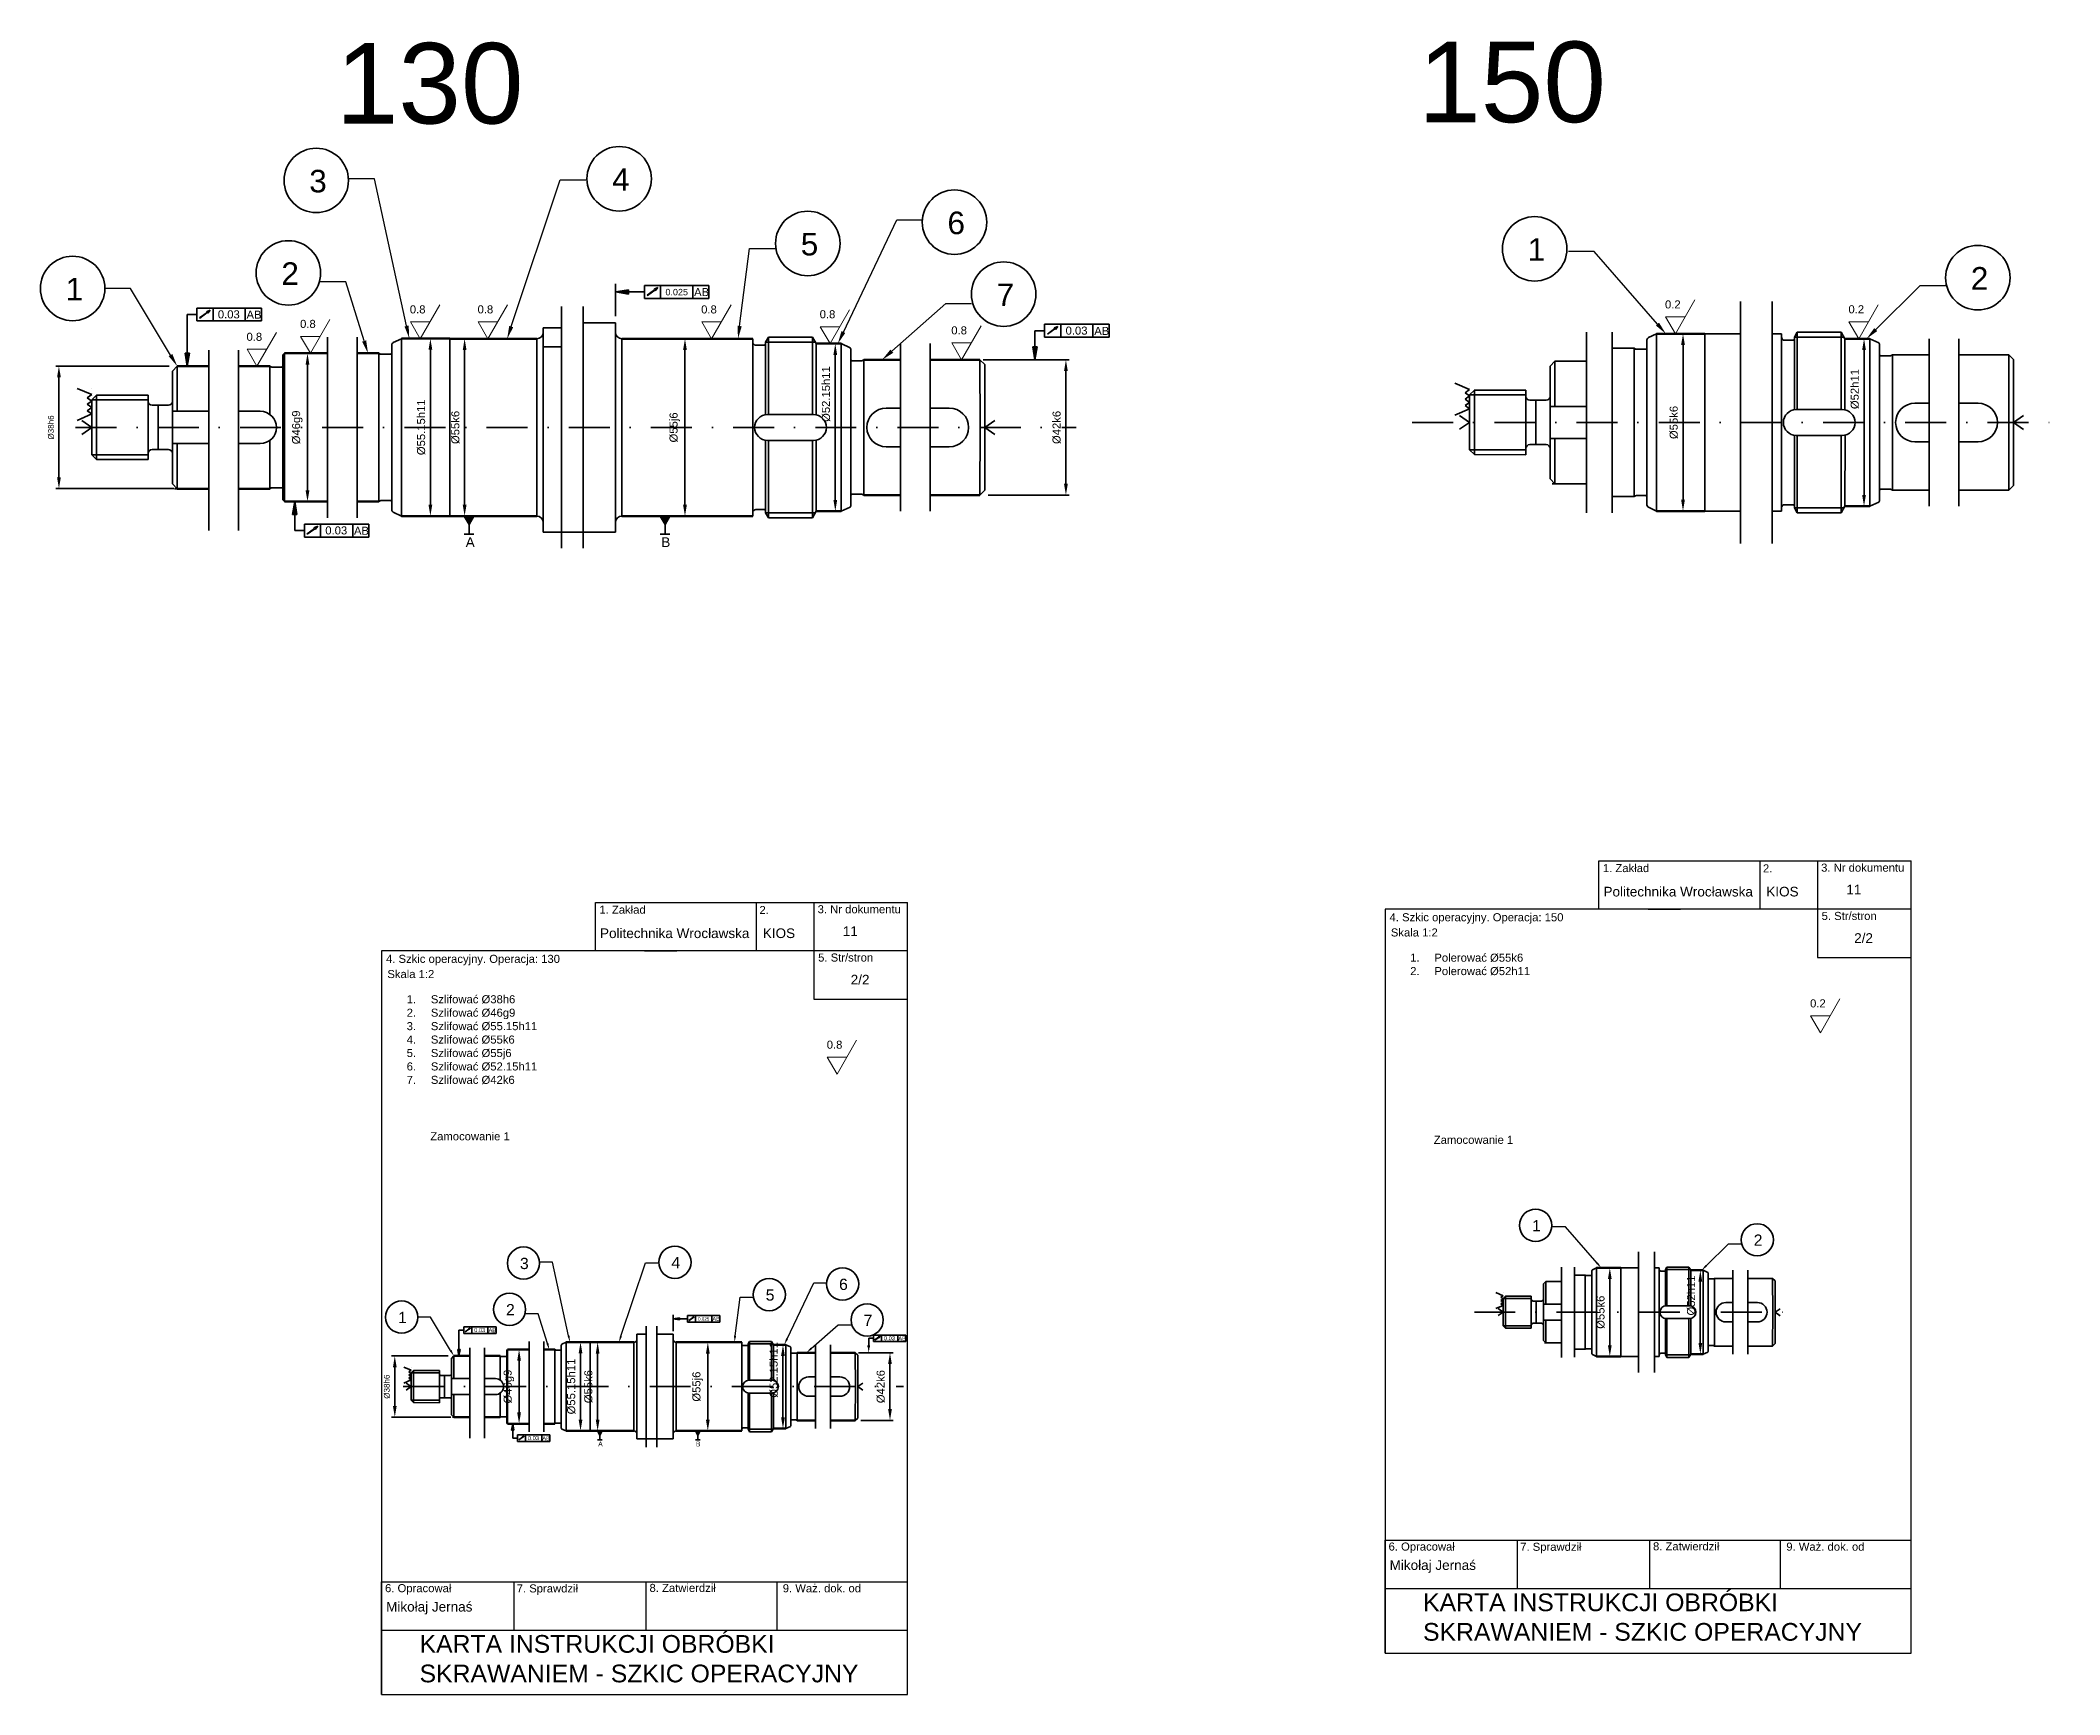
# Model space of a CAD drawing. Header units: millimetres. Extents: x 1335 to 6286, y 608 to 2939.
# Drawn here: x 5660 to 6286, y 2042 to 2555 of the extents above; entities that cross this region are included whole.
import ezdxf
from ezdxf import colors
from ezdxf.entities.mleader import LeaderData, LeaderLine
from ezdxf.math import Vec2, Vec3

# ---------------------------------------------------------------- set-up
doc = ezdxf.new("R2010")
doc.units = ezdxf.units.MM
doc.linetypes.add('CENTER', pattern=[50.8, 31.75, -6.35, 6.35, -6.35])
doc.linetypes.add('DASHDOT', pattern=[25.4, 12.7, -6.35, 0, -6.35])
for name, color, linetype, lineweight in [('01.1 CIĄG. Z PRZERWANIEM', 255, 'Amzigzag', 35), ('01.1 CIĄGŁA CIENKA', 255, 'Continuous', 35), ('01.2 CIĄGŁA GRUBA', 7, 'Continuous', 70), ('04.1 DŁ. K+K CIENKA', 255, 'DASHDOT', 35), ('odkuwka', 1, 'CENTER', 35)]:
    doc.layers.add(name, color=color, linetype=linetype, lineweight=lineweight)
doc.layers.add('Default', color=7, linetype='Continuous')
doc.styles.get("Standard").update_dxf_attribs({"font": 'arial.ttf'})
doc.linetypes.add('Amzigzag', pattern='A,0.0001,[136,genltshp.shx,S=0.04,R=0,X=0,Y=0],-11', length=11.0001)
doc.dimstyles.new('AM_ISO$0', dxfattribs={"dimscale": 100, "dimtxt": 3.5, "dimasz": 3.5, "dimexe": 1, "dimexo": 1, "dimgap": 1.5, "dimtad": 1, "dimdsep": 46, "dimtxsty": 'Standard', "dimcen": 0, "dimclrd": 256, "dimclre": 256, "dimclrt": 2, "dimadec": 0, "dimazin": 2, "dimtp": 0.1, "dimtm": 0.1, "dimtfac": 0.71, "dimtmove": 0, "dimatfit": 3, "dimfxl": 1, "dimlwd": -1, "dimlwe": -1, "dimarcsym": 1})

msp = doc.modelspace()

# ---------------------------------------------------------------- texts
at = {"layer": '01.1 CIĄGŁA CIENKA', "attachment_point": 1}
for s, width, gutter_width, insert, char_height in [('3', 6.92921, 1, (5743.427, 2515.012), 7), ('4', 6.92921, 1, (5837.407, 2515.523), 7), ('6', 6.92921, 1, (5941.428, 2502.05), 7), ('5', 6.92921, 1, (5895.917, 2495.462), 7), ('1', 6.92921, 1, (6121.425, 2493.802), 7), ('1', 6.92921, 1, (5667.839, 2481.498), 7), ('2', 6.92921, 1, (5734.779, 2486.319), 7), ('2', 6.92921, 1, (6258.913, 2484.841), 7), ('0.025', 10, 12.5, (5853.932, 2478.078), 2), ('AB', 5, 12.5, (5862.827, 2478.345), 2.5), ('7', 6.92921, 1, (5956.684, 2479.742), 7), ('0.2', 6.23728, 12.5, (6164.041, 2474.507), 2.5), ('0.03', 10, 12.5, (5715.07, 2471.426), 2.5), ('AB', 5, 12.5, (5723.965, 2471.326), 2.5), ('0.8', 6.23728, 12.5, (5740.584, 2468.466), 2.5), ('0.8', 6.23728, 12.5, (5774.636, 2472.966), 2.5), ('0.8', 6.23728, 12.5, (5795.648, 2472.966), 2.5), ('0.8', 6.23728, 12.5, (5865.01, 2472.957), 2.5), ('0.8', 6.23728, 12.5, (5901.789, 2471.457), 2.5), ('0.2', 6.23728, 12.5, (6220.95, 2472.998), 2.5), ('0.8', 6.23728, 12.5, (5723.966, 2464.466), 2.5), ('0.8', 6.23728, 12.5, (5942.624, 2466.457), 2.5), ('0.03', 10, 12.5, (5978.081, 2466.386), 2.5), ('AB', 5, 12.5, (5986.976, 2466.286), 2.5), ('0.03', 10, 12.5, (5748.411, 2404.397), 2.5), ('AB', 5, 12.5, (5757.306, 2404.297), 2.5), ('A', 4, 12.5, (5791.968, 2401), 3), ('B', 4, 12.5, (5852.649, 2400.991), 3), ('0.2', 6.23728, 12.5, (6209.045, 2257.667), 2.5), ('0.8', 6.23728, 12.5, (5903.973, 2244.847), 2.5), ('Zamocowanie 1', 29.12273, 12.5, (5780.974, 2216.429), 2.5), ('Zamocowanie 1', 29.12273, 12.5, (6092.302, 2215.34), 2.5), ('1', 3.46461, 0.5, (6122.821, 2189.189), 3.5), ('2', 3.46461, 0.5, (6191.565, 2184.709), 3.5), ('3', 3.46461, 0.5, (5808.797, 2177.481), 3.5), ('4', 3.46461, 0.5, (5855.787, 2177.737), 3.5), ('5', 3.46461, 0.5, (5885.042, 2167.706), 3.5), ('6', 3.46461, 0.5, (5907.798, 2171), 3.5), ('2', 3.46461, 0.5, (5804.473, 2163.135), 3.5), ('1', 3.46461, 0.5, (5771.003, 2160.724), 3.5), ('0.03', 5, 6.25, (5794.619, 2155.688), 1.25), ('AB', 2.5, 6.25, (5799.066, 2155.638), 1.25), ('0.025', 5, 6.25, (5864.05, 2159.014), 1), ('AB', 2.5, 6.25, (5868.497, 2159.147), 1.25), ('7', 3.46461, 0.5, (5915.426, 2159.846), 3.5), ('0.03', 5, 6.25, (5921.743, 2153.168), 1.25), ('AB', 2.5, 6.25, (5926.19, 2153.118), 1.25), ('0.03', 5, 6.25, (5811.289, 2122.174), 1.25), ('AB', 2.5, 6.25, (5815.737, 2122.124), 1.25), ('A', 2, 6.25, (5833.067, 2120.475), 1.5), ('B', 2, 6.25, (5863.408, 2120.471), 1.5)]:
    msp.add_mtext_dynamic_manual_height_columns(s, width=width, gutter_width=gutter_width, heights=[0], dxfattribs=dict(at, insert=insert, char_height=char_height))
at = {"layer": 'Default', "attachment_point": 1}
for s, width, heights, insert, char_height in [('1. Zakład', 23.43622, [6.501], (6144.779, 2299.644), 2.5), ('2.', 23.43622, [6.501], (6194.434, 2299.544), 2.5), ('3. Nr dokumentu', 31.85449, [7.043], (6212.481, 2299.777), 2.5), ('11', 51.87466, [5.184], (6220.286, 2293.23), 3), ('1. Zakład', 23.43622, [6.501], (5833.451, 2286.736), 2.5), ('2.', 23.43622, [6.501], (5883.106, 2286.636), 2.5), ('3. Nr dokumentu', 31.85449, [7.043], (5901.152, 2286.869), 2.5), ('Politechnika Wrocławska', 51.87466, [5.184], (6144.964, 2292.581), 3), ('KIOS', 51.87466, [5.184], (6195.471, 2292.588), 3), ('11', 51.87466, [5.184], (5908.957, 2280.322), 3), ('4. Szkic operacyjny. Operacja: 150', 73.32689, [7.043], (6078.577, 2284.385), 2.5), ('5. Str/stron', 31.85449, [7.043], (6212.635, 2284.794), 2.5), ('Politechnika Wrocławska', 51.87466, [5.184], (5833.636, 2279.673), 3), ('KIOS', 51.87466, [5.184], (5884.142, 2279.68), 3), ('Skala 1:2 ', 31.85449, [7.043], (6078.989, 2279.671), 2.5), ('     2/2', 51.87466, [5.184], (6216.915, 2278.18), 3), ('4. Szkic operacyjny. Operacja: 130', 73.32689, [7.043], (5767.249, 2271.477), 2.5), ('5. Str/stron', 31.85449, [7.043], (5901.307, 2271.886), 2.5), ('\\A1;\\pi-7.5,l10,t10;1.^IPolerować Ø55k6\\P2.^IPolerować Ø52h11', 87.54781, [48.361], (6082.488, 2271.849), 2.5), ('Skala 1:2 ', 31.85449, [7.043], (5767.66, 2266.763), 2.5), ('     2/2', 51.87466, [5.184], (5905.586, 2265.272), 3), ('\\A1;\\pi-7.5,l10,t10;1.^ISzlifować Ø38h6\\P2.^ISzlifować Ø46g9\\P3.^ISzlifować Ø55.15h11\\P4.^ISzlifować Ø55k6\\P5.^ISzlifować Ø55j6\\P6.^ISzlifować Ø52.15h11\\P7.^ISzlifować Ø42k6', 87.54781, [48.361], (5771.16, 2258.941), 2.5), ('6. Opracował', 23.43622, [6.501], (6078.27, 2089.149), 2.5), ('7. Sprawdził', 23.43622, [6.501], (6119.122, 2089.078), 2.5), ('8. Zatwierdził', 23.43622, [6.501], (6160.321, 2089.228), 2.5), ('9. Waż. dok. od', 26.11798, [4.671], (6201.667, 2089.119), 2.5), ('Mikołaj Jernaś', 51.87466, [5.184], (6078.606, 2083.644), 3), ('6. Opracował', 23.43622, [6.501], (5766.941, 2076.241), 2.5), ('7. Sprawdził', 23.43622, [6.501], (5807.793, 2076.17), 2.5), ('8. Zatwierdził', 23.43622, [6.501], (5848.993, 2076.32), 2.5), ('9. Waż. dok. od', 26.11798, [4.671], (5890.339, 2076.211), 2.5), ('KARTA INSTRUKCJI OBRÓBKI SKRAWANIEM - SZKIC OPERACYJNY', 163.18648, [0], (6088.977, 2073.356), 5.5), ('Mikołaj Jernaś', 51.87466, [5.184], (5767.277, 2070.736), 3), ('KARTA INSTRUKCJI OBRÓBKI SKRAWANIEM - SZKIC OPERACYJNY', 163.18648, [0], (5777.649, 2060.448), 5.5)]:
    msp.add_mtext_dynamic_manual_height_columns(s, width=width, gutter_width=12.5, heights=heights, dxfattribs=dict(at, insert=insert, char_height=char_height))
at = {"layer": 'odkuwka', "char_height": 25, "attachment_point": 1}
for s, insert in [('130', (5751.655, 2554.378)), ('150', (6087.466, 2554.798))]:
    msp.add_mtext_dynamic_manual_height_columns(s, width=57.69407, gutter_width=1, heights=[0], dxfattribs=dict(at, insert=insert))

# ---------------------------------------------------------------- blocks, each defined once
blk = doc.blocks.new('*D195')
at = {"layer": '01.1 CIĄGŁA CIENKA', "linetype": 'ByBlock', "transparency": 16777216}
for p, q in [((5952.51, 2456.09), (5979.18, 2456.09)), ((5978.18, 2452.59), (5978.18, 2417.6)), ((5954.01, 2414.1), (5979.18, 2414.1))]:
    blk.add_line(p, q, dxfattribs=at)
at = {"layer": '01.1 CIĄGŁA CIENKA', "transparency": 16777216}
for points in [[(5977.6, 2452.59), (5978.76, 2452.59), (5978.18, 2456.09)], [(5977.6, 2417.6), (5978.76, 2417.6), (5978.18, 2414.1)]]:
    blk.add_solid(points, dxfattribs=at)
at = {"layer": 'Defpoints', "color": 0, "transparency": 16777216}
for p in [(5951.51, 2456.09), (5953.01, 2414.1), (5978.18, 2414.1)]:
    blk.add_point(p, dxfattribs=at)
at = {"layer": '01.1 CIĄGŁA CIENKA', "color": 2, "transparency": 16777216, "insert": (5975.33, 2435.09), "char_height": 2.5, "attachment_point": 5, "rotation": 90}
blk.add_mtext('%%C42k6', dxfattribs=at)
blk = doc.blocks.new('*D196')
at = {"layer": '01.1 CIĄGŁA CIENKA', "linetype": 'ByBlock', "transparency": 16777216}
for p, q in [((5699.95, 2454.1), (5664.77, 2454.1)), ((5665.77, 2450.6), (5665.77, 2419.6)), ((5701.45, 2416.1), (5664.77, 2416.1))]:
    blk.add_line(p, q, dxfattribs=at)
at = {"layer": '01.1 CIĄGŁA CIENKA', "transparency": 16777216}
for points in [[(5665.19, 2450.6), (5666.36, 2450.6), (5665.77, 2454.1)], [(5665.19, 2419.6), (5666.36, 2419.6), (5665.77, 2416.1)]]:
    blk.add_solid(points, dxfattribs=at)
at = {"layer": 'Defpoints', "color": 0, "transparency": 16777216}
for p in [(5700.95, 2454.1), (5665.77, 2416.1), (5702.45, 2416.1)]:
    blk.add_point(p, dxfattribs=at)
at = {"layer": '01.1 CIĄGŁA CIENKA', "color": 2, "transparency": 16777216, "insert": (5663.31, 2435.08), "char_height": 2.5, "attachment_point": 5, "rotation": 90}
blk.add_mtext('{\\H0.71429x;%%C38h6}', dxfattribs=at)
blk = doc.blocks.new('*D197')
at = {"layer": '01.1 CIĄGŁA CIENKA', "linetype": 'ByBlock', "transparency": 16777216}
for p, q in [((5743.43, 2458.1), (5743.89, 2458.1)), ((5742.89, 2454.6), (5742.89, 2415.6)), ((5743.43, 2412.1), (5743.89, 2412.1))]:
    blk.add_line(p, q, dxfattribs=at)
at = {"layer": '01.1 CIĄGŁA CIENKA', "transparency": 16777216}
for points in [[(5742.3, 2454.6), (5743.47, 2454.6), (5742.89, 2458.1)], [(5742.3, 2415.6), (5743.47, 2415.6), (5742.89, 2412.1)]]:
    blk.add_solid(points, dxfattribs=at)
at = {"layer": 'Defpoints', "color": 0, "transparency": 16777216}
for p in [(5742.43, 2458.1), (5742.43, 2412.1), (5742.89, 2412.1)]:
    blk.add_point(p, dxfattribs=at)
at = {"layer": '01.1 CIĄGŁA CIENKA', "color": 2, "transparency": 16777216, "insert": (5739.72, 2435.1), "char_height": 2.5, "attachment_point": 5, "rotation": 90}
blk.add_mtext('%%C46g9', dxfattribs=at)
blk = doc.blocks.new('*D198')
at = {"layer": '01.1 CIĄGŁA CIENKA', "linetype": 'ByBlock', "transparency": 16777216}
for p, q in [((5773.02, 2462.67), (5782.01, 2462.67)), ((5781.01, 2459.17), (5781.01, 2411.1)), ((5773.02, 2407.6), (5782.01, 2407.6))]:
    blk.add_line(p, q, dxfattribs=at)
at = {"layer": '01.1 CIĄGŁA CIENKA', "transparency": 16777216}
for points in [[(5780.43, 2459.17), (5781.6, 2459.17), (5781.01, 2462.67)], [(5780.43, 2411.1), (5781.6, 2411.1), (5781.01, 2407.6)]]:
    blk.add_solid(points, dxfattribs=at)
at = {"layer": 'Defpoints', "color": 0, "transparency": 16777216}
for p in [(5772.02, 2462.67), (5772.02, 2407.6), (5781.01, 2407.6)]:
    blk.add_point(p, dxfattribs=at)
at = {"layer": '01.1 CIĄGŁA CIENKA', "color": 2, "transparency": 16777216, "insert": (5778.17, 2435.13), "char_height": 2.5, "attachment_point": 5, "rotation": 90}
blk.add_mtext('%%C55.15h11', dxfattribs=at)
blk = doc.blocks.new('*D199')
at = {"layer": '01.1 CIĄGŁA CIENKA', "linetype": 'ByBlock', "transparency": 16777216}
for p, q in [((5788.02, 2462.6), (5792.63, 2462.6)), ((5791.63, 2459.1), (5791.63, 2411.1)), ((5788.02, 2407.6), (5792.63, 2407.6))]:
    blk.add_line(p, q, dxfattribs=at)
at = {"layer": '01.1 CIĄGŁA CIENKA', "transparency": 16777216}
for points in [[(5791.05, 2459.1), (5792.22, 2459.1), (5791.63, 2462.6)], [(5791.05, 2411.1), (5792.22, 2411.1), (5791.63, 2407.6)]]:
    blk.add_solid(points, dxfattribs=at)
at = {"layer": 'Defpoints', "color": 0, "transparency": 16777216}
for p in [(5787.02, 2462.6), (5787.02, 2407.6), (5791.63, 2407.6)]:
    blk.add_point(p, dxfattribs=at)
at = {"layer": '01.1 CIĄGŁA CIENKA', "transparency": 16777216, "insert": (5788.79, 2435.09), "char_height": 2.5, "attachment_point": 5, "rotation": 90}
blk.add_mtext('%%C55k6', dxfattribs=at)
blk = doc.blocks.new('*D200')
at = {"layer": '01.1 CIĄGŁA CIENKA', "linetype": 'ByBlock', "transparency": 16777216}
for p, q in [((5859.73, 2462.59), (5858.99, 2462.59)), ((5859.99, 2459.09), (5859.99, 2411.09)), ((5860.73, 2407.59), (5858.99, 2407.59))]:
    blk.add_line(p, q, dxfattribs=at)
at = {"layer": '01.1 CIĄGŁA CIENKA', "transparency": 16777216}
for points in [[(5859.41, 2459.09), (5860.58, 2459.09), (5859.99, 2462.59)], [(5859.41, 2411.09), (5860.58, 2411.09), (5859.99, 2407.59)]]:
    blk.add_solid(points, dxfattribs=at)
at = {"layer": 'Defpoints', "color": 0, "transparency": 16777216}
for p in [(5860.73, 2462.59), (5859.99, 2407.59), (5861.73, 2407.59)]:
    blk.add_point(p, dxfattribs=at)
at = {"layer": '01.1 CIĄGŁA CIENKA', "color": 2, "transparency": 16777216, "insert": (5856.83, 2435.09), "char_height": 2.5, "attachment_point": 5, "rotation": 90}
blk.add_mtext('%%C55j6', dxfattribs=at)
blk = doc.blocks.new('*D201')
at = {"layer": '01.1 CIĄGŁA CIENKA', "linetype": 'ByBlock', "transparency": 16777216}
for p, q in [((5906.63, 2412.59), (5906.63, 2457.59)), ((5907.22, 2461.09), (5907.63, 2461.09)), ((5907.22, 2409.09), (5907.63, 2409.09))]:
    blk.add_line(p, q, dxfattribs=at)
at = {"layer": '01.1 CIĄGŁA CIENKA', "transparency": 16777216}
for points in [[(5906.05, 2457.59), (5907.21, 2457.59), (5906.63, 2461.09)], [(5906.05, 2412.59), (5907.21, 2412.59), (5906.63, 2409.09)]]:
    blk.add_solid(points, dxfattribs=at)
at = {"layer": 'Defpoints', "color": 0, "transparency": 16777216}
for p in [(5906.22, 2461.09), (5906.63, 2461.09), (5906.22, 2409.09)]:
    blk.add_point(p, dxfattribs=at)
at = {"layer": '01.1 CIĄGŁA CIENKA', "color": 2, "transparency": 16777216, "insert": (5903.78, 2445.45), "char_height": 3.5, "attachment_point": 5, "rotation": 90}
blk.add_mtext('{\\H0.71429x;%%C52.15h11}', dxfattribs=at)
blk = doc.blocks.new('*D342')
at = {"layer": '01.1 CIĄGŁA CIENKA', "linetype": 'ByBlock', "transparency": 16777216}
for p, q in [((5913.84, 2148.02), (5924.6, 2148.02)), ((5923.6, 2144.52), (5923.6, 2130.53)), ((5914.59, 2127.03), (5924.6, 2127.03))]:
    blk.add_line(p, q, dxfattribs=at)
at = {"layer": '01.1 CIĄGŁA CIENKA', "transparency": 16777216}
for points in [[(5923.02, 2144.52), (5924.18, 2144.52), (5923.6, 2148.02)], [(5923.02, 2130.53), (5924.18, 2130.53), (5923.6, 2127.03)]]:
    blk.add_solid(points, dxfattribs=at)
at = {"layer": 'Defpoints', "color": 0, "transparency": 16777216}
for p in [(5912.84, 2148.02), (5913.59, 2127.03), (5923.6, 2127.03)]:
    blk.add_point(p, dxfattribs=at)
at = {"layer": '01.1 CIĄGŁA CIENKA', "color": 2, "transparency": 16777216, "insert": (5920.75, 2137.52), "char_height": 2.5, "attachment_point": 5, "rotation": 90}
blk.add_mtext('%%C42k6', dxfattribs=at)
blk = doc.blocks.new('*D340')
at = {"layer": '01.1 CIĄGŁA CIENKA', "linetype": 'ByBlock', "transparency": 16777216}
for p, q in [((5786.56, 2147.02), (5768.97, 2147.02)), ((5769.97, 2143.52), (5769.97, 2131.52)), ((5787.31, 2128.02), (5768.97, 2128.02))]:
    blk.add_line(p, q, dxfattribs=at)
at = {"layer": '01.1 CIĄGŁA CIENKA', "transparency": 16777216}
for points in [[(5769.39, 2143.52), (5770.55, 2143.52), (5769.97, 2147.02)], [(5769.39, 2131.52), (5770.55, 2131.52), (5769.97, 2128.02)]]:
    blk.add_solid(points, dxfattribs=at)
at = {"layer": 'Defpoints', "color": 0, "transparency": 16777216}
for p in [(5787.56, 2147.02), (5769.97, 2128.02), (5788.31, 2128.02)]:
    blk.add_point(p, dxfattribs=at)
at = {"layer": '01.1 CIĄGŁA CIENKA', "color": 2, "transparency": 16777216, "insert": (5767.51, 2137.51), "char_height": 2.5, "attachment_point": 5, "rotation": 90}
blk.add_mtext('{\\H0.71429x;%%C38h6}', dxfattribs=at)
blk = doc.blocks.new('*D343')
at = {"layer": '01.1 CIĄGŁA CIENKA', "linetype": 'ByBlock', "transparency": 16777216}
for p, q in [((5809.3, 2149.02), (5809.53, 2149.02)), ((5808.53, 2145.52), (5808.53, 2129.52)), ((5809.3, 2126.02), (5809.53, 2126.02))]:
    blk.add_line(p, q, dxfattribs=at)
at = {"layer": '01.1 CIĄGŁA CIENKA', "transparency": 16777216}
for points in [[(5807.94, 2145.52), (5809.11, 2145.52), (5808.53, 2149.02)], [(5807.94, 2129.52), (5809.11, 2129.52), (5808.53, 2126.02)]]:
    blk.add_solid(points, dxfattribs=at)
at = {"layer": 'Defpoints', "color": 0, "transparency": 16777216}
for p in [(5808.3, 2149.02), (5808.3, 2126.02), (5808.53, 2126.02)]:
    blk.add_point(p, dxfattribs=at)
at = {"layer": '01.1 CIĄGŁA CIENKA', "color": 2, "transparency": 16777216, "insert": (5805.36, 2137.52), "char_height": 2.5, "attachment_point": 5, "rotation": 90}
blk.add_mtext('%%C46g9', dxfattribs=at)
blk = doc.blocks.new('*D341')
at = {"layer": '01.1 CIĄGŁA CIENKA', "linetype": 'ByBlock', "transparency": 16777216}
for p, q in [((5824.09, 2151.31), (5828.59, 2151.31)), ((5827.59, 2147.81), (5827.59, 2127.27)), ((5824.09, 2123.77), (5828.59, 2123.77))]:
    blk.add_line(p, q, dxfattribs=at)
at = {"layer": '01.1 CIĄGŁA CIENKA', "transparency": 16777216}
for points in [[(5827.01, 2147.81), (5828.17, 2147.81), (5827.59, 2151.31)], [(5827.01, 2127.27), (5828.17, 2127.27), (5827.59, 2123.77)]]:
    blk.add_solid(points, dxfattribs=at)
at = {"layer": 'Defpoints', "color": 0, "transparency": 16777216}
for p in [(5823.09, 2151.31), (5823.09, 2123.77), (5827.59, 2123.77)]:
    blk.add_point(p, dxfattribs=at)
at = {"layer": '01.1 CIĄGŁA CIENKA', "color": 2, "transparency": 16777216, "insert": (5824.74, 2137.54), "char_height": 2.5, "attachment_point": 5, "rotation": 90}
blk.add_mtext('%%C55.15h11', dxfattribs=at)
blk = doc.blocks.new('*D344')
at = {"layer": '01.1 CIĄGŁA CIENKA', "linetype": 'ByBlock', "transparency": 16777216}
for p, q in [((5831.59, 2151.27), (5833.9, 2151.27)), ((5832.9, 2147.77), (5832.9, 2127.27)), ((5831.59, 2123.77), (5833.9, 2123.77))]:
    blk.add_line(p, q, dxfattribs=at)
at = {"layer": '01.1 CIĄGŁA CIENKA', "transparency": 16777216}
for points in [[(5832.32, 2147.77), (5833.48, 2147.77), (5832.9, 2151.27)], [(5832.32, 2127.27), (5833.48, 2127.27), (5832.9, 2123.77)]]:
    blk.add_solid(points, dxfattribs=at)
at = {"layer": 'Defpoints', "color": 0, "transparency": 16777216}
for p in [(5830.59, 2151.27), (5830.59, 2123.77), (5832.9, 2123.77)]:
    blk.add_point(p, dxfattribs=at)
at = {"layer": '01.1 CIĄGŁA CIENKA', "transparency": 16777216, "insert": (5830.05, 2137.52), "char_height": 2.5, "attachment_point": 5, "rotation": 90}
blk.add_mtext('%%C55k6', dxfattribs=at)
blk = doc.blocks.new('*D345')
at = {"layer": '01.1 CIĄGŁA CIENKA', "linetype": 'ByBlock', "transparency": 16777216}
for p, q in [((5866.45, 2151.27), (5866.08, 2151.27)), ((5867.08, 2147.77), (5867.08, 2127.27)), ((5866.95, 2123.77), (5866.08, 2123.77))]:
    blk.add_line(p, q, dxfattribs=at)
at = {"layer": '01.1 CIĄGŁA CIENKA', "transparency": 16777216}
for points in [[(5866.5, 2147.77), (5867.66, 2147.77), (5867.08, 2151.27)], [(5866.5, 2127.27), (5867.66, 2127.27), (5867.08, 2123.77)]]:
    blk.add_solid(points, dxfattribs=at)
at = {"layer": 'Defpoints', "color": 0, "transparency": 16777216}
for p in [(5867.45, 2151.27), (5867.08, 2123.77), (5867.95, 2123.77)]:
    blk.add_point(p, dxfattribs=at)
at = {"layer": '01.1 CIĄGŁA CIENKA', "color": 2, "transparency": 16777216, "insert": (5863.92, 2137.52), "char_height": 2.5, "attachment_point": 5, "rotation": 90}
blk.add_mtext('%%C55j6', dxfattribs=at)
blk = doc.blocks.new('*D346')
at = {"layer": '01.1 CIĄGŁA CIENKA', "linetype": 'ByBlock', "transparency": 16777216}
for p, q in [((5891.19, 2150.52), (5891.4, 2150.52)), ((5890.4, 2128.02), (5890.4, 2147.02)), ((5891.19, 2124.52), (5891.4, 2124.52))]:
    blk.add_line(p, q, dxfattribs=at)
at = {"layer": '01.1 CIĄGŁA CIENKA', "transparency": 16777216}
for points in [[(5889.81, 2147.02), (5890.98, 2147.02), (5890.4, 2150.52)], [(5889.81, 2128.02), (5890.98, 2128.02), (5890.4, 2124.52)]]:
    blk.add_solid(points, dxfattribs=at)
at = {"layer": 'Defpoints', "color": 0, "transparency": 16777216}
for p in [(5890.19, 2150.52), (5890.4, 2150.52), (5890.19, 2124.52)]:
    blk.add_point(p, dxfattribs=at)
at = {"layer": '01.1 CIĄGŁA CIENKA', "color": 2, "transparency": 16777216, "insert": (5887.55, 2142.7), "char_height": 3.5, "attachment_point": 5, "rotation": 90}
blk.add_mtext('{\\H0.71429x;%%C52.15h11}', dxfattribs=at)
blk = doc.blocks.new('*D203')
at = {"layer": '01.1 CIĄGŁA CIENKA', "linetype": 'ByBlock', "transparency": 16777216}
for p, q in [((6175.43, 2464.14), (6168.63, 2464.14)), ((6169.63, 2460.64), (6169.63, 2412.64)), ((6175.43, 2409.14), (6168.63, 2409.14))]:
    blk.add_line(p, q, dxfattribs=at)
at = {"layer": '01.1 CIĄGŁA CIENKA', "transparency": 16777216}
for points in [[(6169.04, 2460.64), (6170.21, 2460.64), (6169.63, 2464.14)], [(6169.04, 2412.64), (6170.21, 2412.64), (6169.63, 2409.14)]]:
    blk.add_solid(points, dxfattribs=at)
at = {"layer": 'Defpoints', "color": 0, "transparency": 16777216}
for p in [(6176.43, 2464.14), (6169.63, 2409.14), (6176.43, 2409.14)]:
    blk.add_point(p, dxfattribs=at)
at = {"layer": '01.1 CIĄGŁA CIENKA', "transparency": 16777216, "insert": (6166.78, 2436.63), "char_height": 2.5, "attachment_point": 5, "rotation": 90}
blk.add_mtext('%%C55k6', dxfattribs=at)
blk = doc.blocks.new('*D204')
at = {"layer": '01.1 CIĄGŁA CIENKA', "linetype": 'ByBlock', "transparency": 16777216}
for p, q in [((6226.38, 2462.63), (6226.79, 2462.63)), ((6225.79, 2414.13), (6225.79, 2459.13)), ((6226.38, 2410.63), (6226.79, 2410.63))]:
    blk.add_line(p, q, dxfattribs=at)
at = {"layer": '01.1 CIĄGŁA CIENKA', "transparency": 16777216}
for points in [[(6225.21, 2459.13), (6226.37, 2459.13), (6225.79, 2462.63)], [(6225.21, 2414.13), (6226.37, 2414.13), (6225.79, 2410.63)]]:
    blk.add_solid(points, dxfattribs=at)
at = {"layer": 'Defpoints', "color": 0, "transparency": 16777216}
for p in [(6225.38, 2462.63), (6225.79, 2462.63), (6225.38, 2410.63)]:
    blk.add_point(p, dxfattribs=at)
at = {"layer": '01.1 CIĄGŁA CIENKA', "color": 2, "transparency": 16777216, "insert": (6222.94, 2446.99), "char_height": 3.5, "attachment_point": 5, "rotation": 90}
blk.add_mtext('{\\H0.71429x;%%C52h11}', dxfattribs=at)
blk = doc.blocks.new('*D349')
at = {"layer": '01.1 CIĄGŁA CIENKA', "linetype": 'ByBlock', "transparency": 16777216}
for p, q in [((6149.32, 2174.36), (6145.92, 2174.36)), ((6146.92, 2170.86), (6146.92, 2150.36)), ((6149.32, 2146.86), (6145.92, 2146.86))]:
    blk.add_line(p, q, dxfattribs=at)
at = {"layer": '01.1 CIĄGŁA CIENKA', "transparency": 16777216}
for points in [[(6146.34, 2170.86), (6147.5, 2170.86), (6146.92, 2174.36)], [(6146.34, 2150.36), (6147.5, 2150.36), (6146.92, 2146.86)]]:
    blk.add_solid(points, dxfattribs=at)
at = {"layer": 'Defpoints', "color": 0, "transparency": 16777216}
for p in [(6150.32, 2174.36), (6146.92, 2146.86), (6150.32, 2146.86)]:
    blk.add_point(p, dxfattribs=at)
at = {"layer": '01.1 CIĄGŁA CIENKA', "transparency": 16777216, "insert": (6144.07, 2160.6), "char_height": 2.5, "attachment_point": 5, "rotation": 90}
blk.add_mtext('%%C55k6', dxfattribs=at)
blk = doc.blocks.new('*D348')
at = {"layer": '01.1 CIĄGŁA CIENKA', "linetype": 'ByBlock', "transparency": 16777216}
for p, q in [((6175, 2151.1), (6175, 2170.1)), ((6175.8, 2173.6), (6176, 2173.6)), ((6175.8, 2147.6), (6176, 2147.6))]:
    blk.add_line(p, q, dxfattribs=at)
at = {"layer": '01.1 CIĄGŁA CIENKA', "transparency": 16777216}
for points in [[(6174.42, 2170.1), (6175.59, 2170.1), (6175, 2173.6)], [(6174.42, 2151.1), (6175.59, 2151.1), (6175, 2147.6)]]:
    blk.add_solid(points, dxfattribs=at)
at = {"layer": 'Defpoints', "color": 0, "transparency": 16777216}
for p in [(6174.8, 2173.6), (6175, 2173.6), (6174.8, 2147.6)]:
    blk.add_point(p, dxfattribs=at)
at = {"layer": '01.1 CIĄGŁA CIENKA', "color": 2, "transparency": 16777216, "insert": (6172.16, 2165.78), "char_height": 3.5, "attachment_point": 5, "rotation": 90}
blk.add_mtext('{\\H0.71429x;%%C52h11}', dxfattribs=at)

# ---------------------------------------------------------------- dimensions: what is measured, and where the dimension line sits
at = {"layer": '01.1 CIĄGŁA CIENKA'}
for p1, p2, distance, picture, middle in [((5772.022, 2462.671), (5772.022, 2407.596), 8.992, '*D198', (5778.168, 2435.133)), ((5823.095, 2151.31), (5823.095, 2123.773), 4.496, '*D341', (5824.745, 2137.542))]:
    dim = msp.add_aligned_dim(p1=p1, p2=p2, distance=distance, text='%%C55.15h11', dimstyle='AM_ISO$0', override={"dimscale": 1, "dimtxt": 2.5, "dimtdec": 3}, dxfattribs=at)
    dim.commit()
    dim.dimension.update_dxf_attribs({"geometry": picture, "text_midpoint": middle})
for base, p1, p2, text, override, picture, middle in [((5791.633, 2407.596), (5787.022, 2462.596), (5787.022, 2407.596), '%%C<>k6', {"dimscale": 1, "dimtxt": 2.5, "dimclrt": 256, "dimtdec": 3}, '*D199', (5791.633, 2435.087)), ((6169.626, 2409.137), (6176.427, 2464.137), (6176.427, 2409.137), '%%C<>k6', {"dimscale": 1, "dimtxt": 2.5, "dimclrt": 256, "dimtdec": 3}, '*D203', (6169.626, 2436.628)), ((6225.789, 2462.628), (6225.377, 2410.628), (6225.377, 2462.628), '{\\H0.71429x;%%C<>h11}', {"dimscale": 1, "dimtdec": 3}, '*D204', (6225.789, 2446.99)), ((5906.629, 2461.087), (5906.216, 2409.087), (5906.216, 2461.087), '{\\H0.71429x;%%C<>.15h11}', {"dimscale": 1, "dimtdec": 3}, '*D201', (5906.629, 2445.449)), ((5978.18, 2414.103), (5951.506, 2456.087), (5953.006, 2414.103), '%%C42k6', {"dimscale": 1, "dimtxt": 2.5, "dimtdec": 3}, '*D195', (5978.18, 2435.095)), ((5665.772, 2416.096), (5700.954, 2454.096), (5702.454, 2416.096), '{\\H0.71429x;%%C38h6}', {"dimscale": 1, "dimtxt": 2.5, "dimse2": 0, "dimtdec": 3}, '*D196', (5665.772, 2435.08)), ((6146.921, 2146.857), (6150.322, 2174.357), (6150.322, 2146.857), '%%C55k6', {"dimscale": 1, "dimtxt": 2.5, "dimclrt": 256, "dimtdec": 3}, '*D349', (6146.921, 2160.602)), ((6175.003, 2173.602), (6174.797, 2147.602), (6174.797, 2173.602), '{\\H0.71429x;%%C52h11}', {"dimscale": 1, "dimtdec": 3}, '*D348', (6175.003, 2165.783)), ((5832.9, 2123.773), (5830.595, 2151.273), (5830.595, 2123.773), '%%C55k6', {"dimscale": 1, "dimtxt": 2.5, "dimclrt": 256, "dimtdec": 3}, '*D344', (5832.9, 2137.519)), ((5890.398, 2150.519), (5890.192, 2124.519), (5890.192, 2150.519), '{\\H0.71429x;%%C52.15h11}', {"dimscale": 1, "dimtdec": 3}, '*D346', (5890.398, 2142.7)), ((5769.97, 2128.023), (5787.561, 2147.023), (5788.311, 2128.023), '{\\H0.71429x;%%C38h6}', {"dimscale": 1, "dimtxt": 2.5, "dimse2": 0, "dimtdec": 3}, '*D340', (5769.97, 2137.515)), ((5923.6, 2127.027), (5912.836, 2148.019), (5913.586, 2127.027), '%%C42k6', {"dimscale": 1, "dimtxt": 2.5, "dimtdec": 3}, '*D342', (5923.6, 2137.519))]:
    dim = msp.add_linear_dim(base=base, p1=p1, p2=p2, angle=90, text=text, dimstyle='AM_ISO$0', override=override, dxfattribs=at)
    dim.commit()
    dim.dimension.update_dxf_attribs({"geometry": picture, "text_midpoint": middle, "dimtype": 160})
for base, p1, p2, text, picture, middle in [((5859.993, 2407.587), (5860.726, 2462.587), (5861.726, 2407.587), '%%C<>j6', '*D200', (5856.829, 2435.087)), ((5742.885, 2412.096), (5742.431, 2458.096), (5742.431, 2412.096), '%%C<>g9', '*D197', (5739.722, 2435.096)), ((5808.526, 2126.023), (5808.299, 2149.023), (5808.299, 2126.023), '%%C46g9', '*D343', (5805.363, 2137.523)), ((5867.08, 2123.769), (5867.446, 2151.269), (5867.946, 2123.769), '%%C55j6', '*D345', (5863.916, 2137.519))]:
    dim = msp.add_linear_dim(base=base, p1=p1, p2=p2, angle=90, text=text, dimstyle='AM_ISO$0', override={"dimscale": 1, "dimtxt": 2.5, "dimtdec": 3}, dxfattribs=at)
    dim.commit()
    dim.dimension.update_dxf_attribs({"geometry": picture, "text_midpoint": middle})

# ---------------------------------------------------------------- hatches: boundary and pattern name
at = {"layer": '01.1 CIĄGŁA CIENKA'}
h = msp.add_hatch(color=256, dxfattribs=at)
h.dxf.hatch_style = 1
h.paths.add_polyline_path([(5838.434, 2477.141), (5842.432, 2476.477), (5842.432, 2477.145), (5842.432, 2477.813)])
h = msp.add_hatch(color=256, dxfattribs=at)
h.dxf.hatch_style = 1
h.paths.add_polyline_path([(5706.238, 2458.094), (5705.57, 2458.094), (5704.902, 2458.094), (5705.574, 2454.096)])
h = msp.add_hatch(color=256, dxfattribs=at)
h.dxf.hatch_style = 1
h.paths.add_polyline_path([(5968.585, 2456.087), (5969.249, 2460.086), (5968.581, 2460.086), (5967.913, 2460.086)])
h = msp.add_hatch(color=256, dxfattribs=at)
h.dxf.hatch_style = 1
h.paths.add_polyline_path([(5739.579, 2408.097), (5738.911, 2408.097), (5738.244, 2408.097), (5738.915, 2412.096)])
h = msp.add_hatch(color=256, dxfattribs=at)
h.dxf.hatch_style = 1
h.paths.add_polyline_path([(5791.522, 2407.596), (5793.022, 2404.998), (5794.522, 2407.596)])
h = msp.add_hatch(color=256, dxfattribs=at)
h.dxf.hatch_style = 1
h.paths.add_polyline_path([(5852.332, 2407.587), (5853.832, 2404.989), (5855.332, 2407.587)])
h = msp.add_hatch(color=256, dxfattribs=at)
h.dxf.hatch_style = 1
h.paths.add_polyline_path([(5856.301, 2158.546), (5858.3, 2158.214), (5858.3, 2158.547), (5858.3, 2158.881)])
h = msp.add_hatch(color=256, dxfattribs=at)
h.dxf.hatch_style = 1
h.paths.add_polyline_path([(5790.203, 2149.022), (5789.869, 2149.022), (5789.535, 2149.022), (5789.87, 2147.023)])
h = msp.add_hatch(color=256, dxfattribs=at)
h.dxf.hatch_style = 1
h.paths.add_polyline_path([(5916.995, 2148.019), (5917.327, 2150.018), (5916.993, 2150.018), (5916.659, 2150.018)])
h = msp.add_hatch(color=256, dxfattribs=at)
h.dxf.hatch_style = 1
h.paths.add_polyline_path([(5806.873, 2124.024), (5806.539, 2124.024), (5806.205, 2124.024), (5806.541, 2126.023)])
h = msp.add_hatch(color=256, dxfattribs=at)
h.dxf.hatch_style = 1
h.paths.add_polyline_path([(5832.845, 2123.773), (5833.595, 2122.474), (5834.345, 2123.773)])
h = msp.add_hatch(color=256, dxfattribs=at)
h.dxf.hatch_style = 1
h.paths.add_polyline_path([(5863.25, 2123.769), (5864, 2122.469), (5864.75, 2123.769)])

# ---------------------------------------------------------------- linework, layer by layer
at = {"layer": '01.1 CIĄG. Z PRZERWANIEM'}
for p, q in [((5821.695, 2397.596), (5821.695, 2472.578)), ((5828.434, 2472.578), (5828.434, 2397.596)), ((6187.455, 2399.137), (6187.455, 2474.119)), ((6197.337, 2474.119), (6197.337, 2399.137)), ((6139.708, 2408.628), (6139.708, 2464.628)), ((6147.685, 2464.637), (6147.685, 2408.637)), ((6246.048, 2410.628), (6246.048, 2462.628)), ((6255.212, 2462.628), (6255.212, 2410.628)), ((5712.268, 2403.096), (5712.268, 2459.096)), ((5721.432, 2459.096), (5721.432, 2403.096)), ((5926.888, 2409.087), (5926.888, 2461.087)), ((5936.052, 2461.087), (5936.052, 2409.087)), ((6131.962, 2146.602), (6131.962, 2174.602)), ((6135.951, 2174.607), (6135.951, 2146.607)), ((6155.836, 2141.857), (6155.836, 2179.348)), ((6160.777, 2179.348), (6160.777, 2141.857)), ((6185.132, 2147.602), (6185.132, 2173.602)), ((6189.714, 2173.602), (6189.714, 2147.602)), ((5847.931, 2118.773), (5847.931, 2156.264)), ((5851.301, 2156.264), (5851.301, 2118.773)), ((5793.218, 2121.523), (5793.218, 2149.523)), ((5797.799, 2149.523), (5797.799, 2121.523)), ((5900.528, 2124.519), (5900.528, 2150.519)), ((5905.109, 2150.519), (5905.109, 2124.519))]:
    msp.add_line(p, q, dxfattribs=at)
at = {"layer": '01.1 CIĄGŁA CIENKA'}
for p, q in [((5838.434, 2469.587), (5838.434, 2479.674)), ((5842.432, 2477.813), (5838.434, 2477.141)), ((5838.434, 2477.141), (5842.432, 2476.477)), ((5842.432, 2476.477), (5842.432, 2477.813)), ((5842.432, 2476.477), (5842.432, 2477.145)), ((5842.432, 2477.145), (5847.432, 2477.145)), ((5847.432, 2475.145), (5847.432, 2479.145)), ((5847.432, 2479.145), (5867.432, 2479.145)), ((5867.432, 2475.145), (5847.432, 2475.145)), ((5848.272, 2476.134), (5850.569, 2477.817)), ((5848.272, 2476.134), (5848.342, 2476.038)), ((5848.342, 2476.038), (5850.639, 2477.722)), ((5851.561, 2478.471), (5850.416, 2478.026)), ((5850.569, 2477.817), (5850.416, 2478.026)), ((5850.639, 2477.722), (5850.792, 2477.513)), ((5851.561, 2478.471), (5850.792, 2477.513)), ((5852.432, 2479.145), (5852.432, 2475.145)), ((5862.432, 2479.145), (5862.432, 2475.145)), ((5867.432, 2479.145), (5867.432, 2475.145)), ((5705.57, 2458.094), (5705.57, 2470.126)), ((5705.57, 2470.126), (5708.57, 2470.126)), ((5708.57, 2468.126), (5708.57, 2472.126)), ((5708.57, 2472.126), (5728.57, 2472.126)), ((5709.41, 2469.115), (5711.707, 2470.798)), ((5709.41, 2469.115), (5709.48, 2469.019)), ((5709.48, 2469.019), (5711.777, 2470.703)), ((5712.699, 2471.452), (5711.554, 2471.007)), ((5711.707, 2470.798), (5711.554, 2471.007)), ((5711.777, 2470.703), (5711.93, 2470.494)), ((5712.699, 2471.452), (5711.93, 2470.494)), ((5713.57, 2472.126), (5713.57, 2468.126)), ((5723.57, 2472.126), (5723.57, 2468.126)), ((5728.57, 2472.126), (5728.57, 2468.126)), ((5728.57, 2468.126), (5708.57, 2468.126)), ((5749.117, 2407.096), (5749.117, 2463.096)), ((5758.28, 2463.096), (5758.28, 2407.096)), ((5758.28, 2463.096), (5758.28, 2463.096)), ((5758.28, 2463.096), (5758.28, 2463.096)), ((5758.28, 2463.096), (5758.28, 2455.32)), ((5772.022, 2462.596), (5769.504, 2461.421)), ((5772.022, 2462.671), (5772.022, 2462.596)), ((5772.022, 2462.596), (5772.022, 2407.596)), ((5787.022, 2462.671), (5787.022, 2462.596)), ((5787.022, 2462.596), (5787.022, 2435.096)), ((5814.022, 2407.578), (5814.022, 2462.596)), ((5816.022, 2464.596), (5816.022, 2466.01)), ((5821.695, 2466.01), (5816.022, 2466.01)), ((5816.022, 2464.596), (5816.022, 2460.087)), ((5828.434, 2467.587), (5838.434, 2467.587)), ((5838.434, 2463.587), (5838.434, 2467.587)), ((5838.434, 2467.587), (5838.434, 2435.087)), ((5840.434, 2462.587), (5840.434, 2407.587)), ((5881.018, 2462.587), (5881.018, 2407.587)), ((5885.884, 2463.087), (5885.018, 2461.587)), ((5899.568, 2463.087), (5885.884, 2463.087)), ((5885.884, 2439.087), (5885.884, 2463.087)), ((5899.568, 2463.087), (5899.568, 2439.087)), ((5900.723, 2461.087), (5899.568, 2463.087)), ((5968.581, 2460.086), (5968.581, 2465.086)), ((5968.581, 2465.086), (5971.581, 2465.086)), ((5968.581, 2465.086), (5971.581, 2465.086)), ((5971.581, 2463.086), (5971.581, 2467.086)), ((5971.581, 2467.086), (5991.581, 2467.086)), ((5991.581, 2463.086), (5971.581, 2463.086)), ((5972.421, 2464.075), (5974.718, 2465.758)), ((5972.421, 2464.075), (5972.491, 2463.979)), ((5972.491, 2463.979), (5974.788, 2465.663)), ((5975.71, 2466.412), (5974.565, 2465.967)), ((5974.718, 2465.758), (5974.565, 2465.967)), ((5974.788, 2465.663), (5974.941, 2465.454)), ((5975.71, 2466.412), (5974.941, 2465.454)), ((5976.581, 2467.086), (5976.581, 2463.086)), ((5986.581, 2467.086), (5986.581, 2463.086)), ((5991.581, 2467.086), (5991.581, 2463.086)), ((6147.685, 2464.637), (6147.685, 2464.637)), ((6147.685, 2464.637), (6147.685, 2464.637)), ((6147.685, 2464.637), (6147.685, 2456.861)), ((6158.427, 2462.238), (6158.427, 2436.637)), ((6161.427, 2464.137), (6158.909, 2462.963)), ((6161.427, 2464.137), (6161.427, 2409.137)), ((6176.427, 2464.137), (6187.455, 2464.137)), ((6176.427, 2464.137), (6176.427, 2436.637)), ((6200.178, 2464.128), (6197.337, 2464.128)), ((6200.178, 2464.128), (6200.178, 2409.128)), ((6203.778, 2462.128), (6201.178, 2462.128)), ((6201.178, 2462.128), (6201.178, 2462.128)), ((6205.044, 2464.628), (6204.178, 2463.128)), ((6219.594, 2463.128), (6204.178, 2463.128)), ((6204.178, 2463.128), (6204.178, 2440.586)), ((6218.728, 2464.628), (6205.044, 2464.628)), ((6205.044, 2440.628), (6205.044, 2464.628)), ((6218.728, 2464.628), (6218.728, 2440.628)), ((6219.883, 2462.628), (6218.728, 2464.628)), ((6219.872, 2440.536), (6219.883, 2462.628)), ((6230.368, 2461.335), (6227.594, 2462.628)), ((6227.594, 2462.628), (6227.594, 2436.628)), ((5706.238, 2458.094), (5704.902, 2458.094)), ((5704.902, 2458.094), (5705.574, 2454.096)), ((5706.238, 2458.094), (5705.57, 2458.094)), ((5705.574, 2454.096), (5706.238, 2458.094)), ((5735.746, 2458.096), (5735.246, 2457.596)), ((5735.246, 2457.596), (5735.246, 2435.096)), ((5735.746, 2458.096), (5735.746, 2435.096)), ((5749.117, 2458.096), (5749.117, 2458.096)), ((5765.434, 2457.856), (5765.022, 2458.096)), ((5765.022, 2458.096), (5765.022, 2412.096)), ((5768.622, 2457.796), (5765.645, 2457.796)), ((5769.022, 2460.697), (5769.022, 2435.096)), ((5816.022, 2460.087), (5816.022, 2435.096)), ((5816.022, 2460.087), (5821.695, 2460.087)), ((5884.618, 2460.587), (5882.018, 2460.587)), ((5882.018, 2460.587), (5882.018, 2460.587)), ((5900.434, 2461.587), (5885.018, 2461.587)), ((5885.018, 2461.587), (5885.018, 2439.045)), ((5900.712, 2438.994), (5900.723, 2461.087)), ((5911.207, 2459.794), (5908.434, 2461.087)), ((5908.434, 2461.087), (5908.434, 2435.087)), ((5911.434, 2435.087), (5911.434, 2459.438)), ((5911.834, 2455.787), (5914.811, 2455.787)), ((5915.022, 2455.847), (5915.434, 2456.087)), ((5915.434, 2456.087), (5915.434, 2414.087)), ((5951.506, 2456.087), (5953.006, 2454.587)), ((5951.506, 2456.087), (5951.562, 2435.087)), ((5969.249, 2460.086), (5967.913, 2460.086)), ((5967.913, 2460.086), (5968.585, 2456.087)), ((5969.249, 2460.086), (5968.581, 2460.086)), ((5968.585, 2456.087), (5969.249, 2460.086)), ((6154.427, 2459.637), (6147.685, 2459.637)), ((6154.839, 2459.397), (6154.427, 2459.637)), ((6154.427, 2459.637), (6154.427, 2413.637)), ((6158.027, 2459.337), (6155.05, 2459.337)), ((6230.594, 2436.628), (6230.594, 2460.979)), ((6230.994, 2457.328), (6233.972, 2457.328)), ((6234.183, 2457.388), (6234.594, 2457.628)), ((6246.048, 2457.628), (6234.594, 2457.628)), ((6234.594, 2457.628), (6234.594, 2415.628)), ((6270.666, 2457.612), (6255.212, 2457.628)), ((6270.666, 2457.628), (6272.166, 2456.128)), ((6270.666, 2457.628), (6270.723, 2436.628)), ((6272.166, 2436.628), (6272.166, 2456.128)), ((5702.454, 2454.096), (5700.954, 2452.596)), ((5700.954, 2440.096), (5700.954, 2452.596)), ((5702.454, 2454.096), (5702.454, 2440.096)), ((5731.657, 2453.856), (5731.246, 2454.096)), ((5731.246, 2439.096), (5731.246, 2454.096)), ((5734.846, 2453.796), (5731.868, 2453.796)), ((5953.006, 2435.087), (5953.006, 2454.587)), ((6129.895, 2455.637), (6128.395, 2454.137)), ((6128.395, 2441.637), (6128.395, 2454.137)), ((6129.895, 2455.637), (6129.895, 2441.637)), ((6129.895, 2455.637), (6139.708, 2455.637)), ((5675.93, 2445.285), (5671.431, 2447.211)), ((5674.56, 2444.285), (5675.93, 2445.285)), ((5675.93, 2443.285), (5674.56, 2444.285)), ((5674.56, 2442.285), (5675.93, 2443.285)), ((5675.93, 2447.077), (5675.93, 2447.077)), ((5677.45, 2445.133), (5675.95, 2443.633)), ((5675.95, 2443.633), (5675.95, 2435.133)), ((5675.95, 2443.633), (5693.454, 2443.633)), ((5677.413, 2445.096), (5693.454, 2445.096)), ((5677.45, 2445.133), (5677.45, 2435.133)), ((5693.454, 2445.096), (5693.454, 2435.096)), ((5693.454, 2443.183), (5693.454, 2444.15)), ((6103.37, 2446.872), (6098.871, 2448.798)), ((6102, 2445.872), (6103.37, 2446.872)), ((6103.37, 2444.872), (6102, 2445.872)), ((6102, 2443.872), (6103.37, 2444.872)), ((6103.37, 2442.872), (6102, 2443.872)), ((6103.37, 2448.664), (6103.37, 2448.664)), ((6104.891, 2446.674), (6103.391, 2445.174)), ((6103.391, 2445.174), (6103.391, 2436.674)), ((6103.391, 2445.174), (6120.895, 2445.174)), ((6104.854, 2446.637), (6120.895, 2446.637)), ((6104.891, 2446.674), (6104.891, 2436.674)), ((6120.895, 2446.637), (6120.895, 2436.637)), ((6120.895, 2444.724), (6120.895, 2445.691)), ((6122.095, 2443.524), (6127.195, 2443.524)), ((6127.195, 2443.524), (6123.995, 2443.524)), ((6123.995, 2443.524), (6123.995, 2436.637)), ((5671.431, 2437.278), (5675.93, 2439.285)), ((5675.95, 2435.087), (5672.884, 2437.245)), ((5675.93, 2441.285), (5674.56, 2442.285)), ((5674.56, 2440.285), (5675.93, 2441.285)), ((5675.93, 2439.285), (5674.56, 2440.285)), ((5694.654, 2441.983), (5699.754, 2441.983)), ((5699.754, 2441.983), (5696.554, 2441.983)), ((5696.554, 2441.983), (5696.554, 2435.096)), ((5712.268, 2440.096), (5700.954, 2440.096)), ((5700.954, 2435.096), (5700.954, 2440.096)), ((5728.246, 2440.096), (5721.432, 2440.096)), ((5899.857, 2439.087), (5885.595, 2439.087)), ((5926.888, 2441.087), (5922.434, 2441.087)), ((5942.006, 2441.087), (5936.052, 2441.087)), ((5953.017, 2435.095), (5956.089, 2437.245)), ((6098.871, 2438.865), (6103.37, 2440.872)), ((6103.391, 2436.674), (6100.324, 2438.832)), ((6102, 2441.872), (6103.37, 2442.872)), ((6103.37, 2440.872), (6102, 2441.872)), ((6139.708, 2441.637), (6128.395, 2441.637)), ((6128.395, 2436.637), (6128.395, 2441.637)), ((6219.017, 2440.628), (6204.755, 2440.628)), ((6246.048, 2442.628), (6241.594, 2442.628)), ((6261.166, 2442.628), (6255.212, 2442.628)), ((6272.177, 2436.636), (6275.249, 2438.787)), ((5675.95, 2435.087), (5672.878, 2432.936)), ((5675.95, 2426.633), (5675.95, 2435.133)), ((5677.45, 2425.133), (5677.45, 2435.133)), ((5693.454, 2425.096), (5693.454, 2435.096)), ((5696.554, 2428.208), (5696.554, 2435.096)), ((5700.954, 2435.096), (5700.954, 2430.096)), ((5731.246, 2431.096), (5731.246, 2415.996)), ((5735.246, 2412.596), (5735.246, 2435.096)), ((5735.746, 2412.096), (5735.746, 2435.096)), ((5769.022, 2409.495), (5769.022, 2435.096)), ((5787.022, 2407.596), (5787.022, 2435.096)), ((5816.022, 2402.605), (5816.022, 2435.096)), ((5838.434, 2402.587), (5838.434, 2435.087)), ((5885.018, 2408.587), (5885.018, 2431.129)), ((5899.857, 2431.087), (5885.595, 2431.087)), ((5885.884, 2431.087), (5885.884, 2407.087)), ((5899.568, 2407.087), (5899.568, 2431.087)), ((5900.744, 2431.186), (5900.723, 2409.087)), ((5908.434, 2409.087), (5908.434, 2435.087)), ((5911.434, 2435.087), (5911.434, 2410.736)), ((5951.506, 2414.087), (5951.562, 2435.087)), ((5953.006, 2435.087), (5953.006, 2415.587)), ((5953.017, 2435.095), (5956.083, 2432.936)), ((6103.391, 2436.674), (6100.319, 2434.523)), ((6103.391, 2428.174), (6103.391, 2436.674)), ((6104.891, 2426.674), (6104.891, 2436.674)), ((6120.895, 2426.637), (6120.895, 2436.637)), ((6123.995, 2429.749), (6123.995, 2436.637)), ((6128.395, 2436.637), (6128.395, 2431.637)), ((6139.708, 2431.637), (6128.395, 2431.637)), ((6128.395, 2431.637), (6128.395, 2419.137)), ((6129.895, 2417.637), (6129.895, 2431.637)), ((6158.427, 2411.036), (6158.427, 2436.637)), ((6176.427, 2409.137), (6176.427, 2436.637)), ((6204.178, 2410.128), (6204.178, 2432.67)), ((6219.017, 2432.628), (6204.755, 2432.628)), ((6205.044, 2432.628), (6205.044, 2408.628)), ((6218.728, 2408.628), (6218.728, 2432.628)), ((6219.904, 2432.728), (6219.883, 2410.628)), ((6227.594, 2410.628), (6227.594, 2436.628)), ((6230.594, 2436.628), (6230.594, 2412.277)), ((6270.666, 2415.628), (6270.723, 2436.628)), ((6272.166, 2436.628), (6272.166, 2417.128)), ((6272.177, 2436.636), (6275.244, 2434.477)), ((5677.45, 2425.133), (5675.95, 2426.633)), ((5675.95, 2426.633), (5693.454, 2426.596)), ((5677.45, 2425.133), (5693.454, 2425.096)), ((5693.454, 2427.008), (5693.454, 2426.041)), ((5694.654, 2428.208), (5699.754, 2428.208)), ((5699.754, 2428.208), (5696.554, 2428.208)), ((5712.268, 2430.096), (5700.954, 2430.096)), ((5700.954, 2430.096), (5700.954, 2417.596)), ((5702.454, 2416.096), (5702.454, 2430.096)), ((5728.246, 2430.096), (5721.432, 2430.096)), ((5922.434, 2429.087), (5926.888, 2429.087)), ((5936.052, 2429.087), (5942.006, 2429.087)), ((6104.891, 2426.674), (6103.391, 2428.174)), ((6103.391, 2428.174), (6120.895, 2428.137)), ((6104.891, 2426.674), (6120.895, 2426.637)), ((6120.895, 2428.549), (6120.895, 2427.583)), ((6122.095, 2429.749), (6127.195, 2429.749)), ((6127.195, 2429.749), (6123.995, 2429.749)), ((6241.594, 2430.628), (6246.048, 2430.628)), ((6255.212, 2430.628), (6261.166, 2430.628)), ((6129.895, 2417.637), (6128.395, 2419.137)), ((5702.454, 2416.096), (5700.954, 2417.596)), ((5702.454, 2416.096), (5701.623, 2416.096)), ((5731.657, 2416.336), (5731.246, 2416.096)), ((5734.846, 2416.396), (5731.868, 2416.396)), ((5735.746, 2412.096), (5735.246, 2412.596)), ((5738.244, 2408.097), (5738.915, 2412.096)), ((5738.915, 2412.096), (5739.579, 2408.097)), ((5765.434, 2412.336), (5765.022, 2412.096)), ((5768.622, 2412.396), (5765.645, 2412.396)), ((5911.834, 2414.387), (5914.811, 2414.387)), ((5915.022, 2414.327), (5915.434, 2414.087)), ((5951.506, 2414.087), (5953.006, 2415.587)), ((6129.895, 2417.637), (6129.064, 2417.637)), ((6129.895, 2417.605), (6139.708, 2417.605)), ((6154.427, 2413.637), (6147.685, 2413.637)), ((6154.839, 2413.877), (6154.427, 2413.637)), ((6158.027, 2413.937), (6155.05, 2413.937)), ((6230.368, 2411.921), (6227.594, 2410.628)), ((6230.994, 2415.928), (6233.972, 2415.928)), ((6234.183, 2415.868), (6234.594, 2415.628)), ((6246.048, 2415.628), (6234.594, 2415.628)), ((6270.666, 2415.644), (6255.212, 2415.628)), ((6270.666, 2415.628), (6272.166, 2417.128)), ((5739.579, 2408.097), (5738.244, 2408.097)), ((5739.579, 2408.097), (5738.911, 2408.097)), ((5738.911, 2408.097), (5738.911, 2403.097)), ((5772.022, 2407.596), (5769.504, 2408.77)), ((5772.022, 2407.521), (5787.022, 2407.521)), ((5790.522, 2407.596), (5795.522, 2407.596)), ((5791.522, 2407.596), (5793.022, 2404.998)), ((5794.522, 2407.596), (5793.022, 2404.998)), ((5816.022, 2405.578), (5816.022, 2402.587)), ((5838.434, 2406.587), (5838.434, 2402.587)), ((5851.332, 2407.587), (5856.332, 2407.587)), ((5852.332, 2407.587), (5853.832, 2404.989)), ((5855.332, 2407.587), (5853.832, 2404.989)), ((5884.618, 2409.587), (5882.018, 2409.587)), ((5882.018, 2409.587), (5882.018, 2409.587)), ((5900.434, 2408.587), (5885.018, 2408.587)), ((5900.434, 2408.587), (5885.018, 2408.587)), ((5885.884, 2407.087), (5885.018, 2408.587)), ((5899.568, 2407.087), (5885.884, 2407.087)), ((5900.723, 2409.087), (5899.568, 2407.087)), ((5911.207, 2410.38), (5908.434, 2409.087)), ((6161.427, 2409.137), (6158.909, 2410.311)), ((6176.427, 2409.137), (6187.455, 2409.137)), ((6179.927, 2409.137), (6184.927, 2409.137)), ((6200.178, 2409.128), (6197.337, 2409.128)), ((6203.778, 2411.128), (6201.178, 2411.128)), ((6201.178, 2411.128), (6201.178, 2411.128)), ((6219.594, 2410.128), (6204.178, 2410.128)), ((6219.594, 2410.128), (6204.178, 2410.128)), ((6205.044, 2408.628), (6204.178, 2410.128)), ((6218.728, 2408.628), (6205.044, 2408.628)), ((6219.883, 2410.628), (6218.728, 2408.628)), ((5738.911, 2403.097), (5741.911, 2403.097)), ((5741.911, 2401.097), (5741.911, 2405.097)), ((5741.911, 2405.097), (5761.911, 2405.097)), ((5761.911, 2401.097), (5741.911, 2401.097)), ((5742.752, 2402.087), (5745.048, 2403.77)), ((5742.752, 2402.087), (5742.822, 2401.991)), ((5742.822, 2401.991), (5745.119, 2403.674)), ((5746.041, 2404.424), (5744.896, 2403.979)), ((5745.048, 2403.77), (5744.896, 2403.979)), ((5745.119, 2403.674), (5745.271, 2403.466)), ((5746.041, 2404.424), (5745.271, 2403.466)), ((5746.911, 2405.097), (5746.911, 2401.097)), ((5756.911, 2405.097), (5756.911, 2401.097)), ((5761.911, 2405.097), (5761.911, 2401.097)), ((5794.522, 2401.998), (5791.522, 2401.998)), ((5793.022, 2404.998), (5793.022, 2401.998)), ((5821.695, 2402.605), (5816.022, 2402.605)), ((5816.022, 2402.605), (5831.022, 2402.605)), ((5828.434, 2402.605), (5838.434, 2402.605)), ((5855.332, 2401.989), (5852.332, 2401.989)), ((5853.832, 2404.989), (5853.832, 2401.989)), ((6135.951, 2174.607), (6135.951, 2174.607)), ((6135.951, 2174.607), (6135.951, 2174.607)), ((6135.951, 2174.607), (6135.951, 2170.719)), ((6142.822, 2174.357), (6141.563, 2173.77)), ((6142.822, 2174.357), (6142.822, 2146.857)), ((6150.322, 2174.357), (6155.836, 2174.357)), ((6150.322, 2174.357), (6150.322, 2160.607)), ((6162.197, 2174.352), (6160.777, 2174.352)), ((6162.197, 2174.352), (6162.197, 2146.852)), ((6164.63, 2174.602), (6164.197, 2173.852)), ((6171.905, 2173.852), (6164.197, 2173.852)), ((6164.197, 2173.852), (6164.197, 2162.581)), ((6171.472, 2174.602), (6164.63, 2174.602)), ((6164.63, 2162.602), (6164.63, 2174.602)), ((6171.472, 2174.602), (6171.472, 2162.602)), ((6172.05, 2173.602), (6171.472, 2174.602)), ((6127.055, 2170.107), (6126.305, 2169.357)), ((6126.305, 2163.107), (6126.305, 2169.357)), ((6127.055, 2170.107), (6127.055, 2163.107)), ((6127.055, 2170.107), (6131.962, 2170.107)), ((6139.322, 2172.107), (6135.951, 2172.107)), ((6139.528, 2171.987), (6139.322, 2172.107)), ((6139.322, 2172.107), (6139.322, 2149.107)), ((6141.122, 2171.957), (6139.633, 2171.957)), ((6141.322, 2173.407), (6141.322, 2160.607)), ((6163.997, 2173.352), (6162.697, 2173.352)), ((6162.697, 2173.352), (6162.697, 2173.352)), ((6172.044, 2162.556), (6172.05, 2173.602)), ((6177.292, 2172.956), (6175.905, 2173.602)), ((6175.905, 2173.602), (6175.905, 2160.602)), ((6177.405, 2160.602), (6177.405, 2172.778)), ((6177.605, 2170.952), (6179.094, 2170.952)), ((6179.199, 2170.982), (6179.405, 2171.102)), ((6185.132, 2171.102), (6179.405, 2171.102)), ((6179.405, 2171.102), (6179.405, 2150.102)), ((6197.441, 2171.094), (6189.714, 2171.102)), ((6197.441, 2171.102), (6198.191, 2170.352)), ((6197.441, 2171.102), (6197.469, 2160.602)), ((6198.191, 2160.602), (6198.191, 2170.352)), ((6113.793, 2165.724), (6111.544, 2166.687)), ((6111.544, 2161.721), (6113.793, 2162.724)), ((6113.803, 2160.625), (6112.27, 2161.705)), ((6113.108, 2165.224), (6113.793, 2165.724)), ((6113.793, 2164.724), (6113.108, 2165.224)), ((6113.108, 2164.224), (6113.793, 2164.724)), ((6113.793, 2163.724), (6113.108, 2164.224)), ((6113.108, 2163.224), (6113.793, 2163.724)), ((6113.793, 2162.724), (6113.108, 2163.224)), ((6113.793, 2166.621), (6113.793, 2166.621)), ((6114.553, 2165.625), (6113.803, 2164.875)), ((6113.803, 2164.875), (6113.803, 2160.625)), ((6113.803, 2164.875), (6122.555, 2164.875)), ((6114.535, 2165.607), (6122.555, 2165.607)), ((6114.553, 2165.625), (6114.553, 2160.625)), ((6122.555, 2165.607), (6122.555, 2160.607)), ((6122.555, 2164.651), (6122.555, 2165.134)), ((6123.155, 2164.051), (6125.705, 2164.051)), ((6125.705, 2164.051), (6124.105, 2164.051)), ((6124.105, 2164.051), (6124.105, 2160.607)), ((6131.962, 2163.107), (6126.305, 2163.107)), ((6126.305, 2160.607), (6126.305, 2163.107)), ((6171.617, 2162.602), (6164.486, 2162.602)), ((6185.132, 2163.602), (6182.905, 2163.602)), ((6192.691, 2163.602), (6189.714, 2163.602)), ((6198.197, 2160.606), (6199.733, 2161.682)), ((5789.869, 2149.022), (5789.869, 2155.038)), ((5789.869, 2155.038), (5791.369, 2155.038)), ((5791.369, 2154.038), (5791.369, 2156.038)), ((5791.369, 2156.038), (5801.369, 2156.038)), ((5791.789, 2154.533), (5792.937, 2155.374)), ((5791.824, 2154.485), (5792.972, 2155.326)), ((5793.433, 2155.701), (5792.861, 2155.479)), ((5792.937, 2155.374), (5792.861, 2155.479)), ((5792.972, 2155.326), (5793.049, 2155.222)), ((5793.433, 2155.701), (5793.049, 2155.222)), ((5793.869, 2156.038), (5793.869, 2154.038)), ((5798.869, 2156.038), (5798.869, 2154.038)), ((5801.369, 2156.038), (5801.369, 2154.038)), ((5856.301, 2154.769), (5856.301, 2159.812)), ((5858.3, 2158.881), (5856.301, 2158.546)), ((5856.301, 2158.546), (5858.3, 2158.214)), ((5858.3, 2158.214), (5858.3, 2158.881)), ((5858.3, 2158.214), (5858.3, 2158.547)), ((5858.3, 2158.547), (5860.8, 2158.547)), ((5860.8, 2157.547), (5860.8, 2159.547)), ((5860.8, 2159.547), (5870.8, 2159.547)), ((5870.8, 2157.547), (5860.8, 2157.547)), ((5861.22, 2158.042), (5862.368, 2158.884)), ((5861.22, 2158.042), (5861.255, 2157.994)), ((5861.255, 2157.994), (5862.403, 2158.836)), ((5862.864, 2159.211), (5862.292, 2158.988)), ((5862.368, 2158.884), (5862.292, 2158.988)), ((5862.403, 2158.836), (5862.48, 2158.732)), ((5862.864, 2159.211), (5862.48, 2158.732)), ((5863.3, 2159.547), (5863.3, 2157.547)), ((5868.3, 2159.547), (5868.3, 2157.547)), ((5870.8, 2159.547), (5870.8, 2157.547)), ((6113.803, 2160.625), (6112.268, 2159.55)), ((6113.803, 2156.375), (6113.803, 2160.625)), ((6114.553, 2155.625), (6113.803, 2156.375)), ((6113.803, 2156.375), (6122.555, 2156.357)), ((6114.553, 2155.625), (6114.553, 2160.625)), ((6114.553, 2155.625), (6122.555, 2155.607)), ((6122.555, 2155.607), (6122.555, 2160.607)), ((6122.555, 2156.563), (6122.555, 2156.08)), ((6123.155, 2157.163), (6125.705, 2157.163)), ((6124.105, 2157.163), (6124.105, 2160.607)), ((6125.705, 2157.163), (6124.105, 2157.163)), ((6126.305, 2160.607), (6126.305, 2158.107)), ((6131.962, 2158.107), (6126.305, 2158.107)), ((6126.305, 2158.107), (6126.305, 2151.857)), ((6127.055, 2151.107), (6127.055, 2158.107)), ((6141.322, 2147.806), (6141.322, 2160.607)), ((6150.322, 2146.857), (6150.322, 2160.607)), ((6164.197, 2147.352), (6164.197, 2158.623)), ((6171.617, 2158.602), (6164.486, 2158.602)), ((6164.63, 2158.602), (6164.63, 2146.602)), ((6171.472, 2146.602), (6171.472, 2158.602)), ((6172.06, 2158.652), (6172.05, 2147.602)), ((6175.905, 2147.602), (6175.905, 2160.602)), ((6177.405, 2160.602), (6177.405, 2148.427)), ((6182.905, 2157.602), (6185.132, 2157.602)), ((6189.714, 2157.602), (6192.691, 2157.602)), ((6197.441, 2150.102), (6197.469, 2160.602)), ((6198.191, 2160.602), (6198.191, 2150.852)), ((6198.197, 2160.606), (6199.73, 2159.527)), ((5790.203, 2149.022), (5789.535, 2149.022)), ((5789.535, 2149.022), (5789.87, 2147.023)), ((5790.203, 2149.022), (5789.869, 2149.022)), ((5789.87, 2147.023), (5790.203, 2149.022)), ((5801.369, 2154.038), (5791.369, 2154.038)), ((5791.789, 2154.533), (5791.824, 2154.485)), ((5804.956, 2149.023), (5804.706, 2148.773)), ((5804.706, 2148.773), (5804.706, 2137.523)), ((5804.956, 2149.023), (5804.956, 2137.523)), ((5811.642, 2123.523), (5811.642, 2151.523)), ((5811.642, 2149.023), (5811.642, 2149.023)), ((5816.224, 2151.523), (5816.224, 2123.523)), ((5816.224, 2151.523), (5816.224, 2151.523)), ((5816.224, 2151.523), (5816.224, 2151.523)), ((5816.224, 2151.523), (5816.224, 2147.635)), ((5819.801, 2148.903), (5819.595, 2149.023)), ((5819.595, 2149.023), (5819.595, 2126.023)), ((5821.395, 2148.873), (5819.906, 2148.873)), ((5821.595, 2150.323), (5821.595, 2137.523)), ((5823.095, 2151.273), (5821.836, 2150.686)), ((5823.095, 2151.31), (5823.095, 2151.273)), ((5823.095, 2151.273), (5823.095, 2123.773)), ((5830.595, 2151.31), (5830.595, 2151.273)), ((5830.595, 2151.273), (5830.595, 2137.523)), ((5844.095, 2123.764), (5844.095, 2151.273)), ((5847.931, 2153.769), (5845.095, 2153.769)), ((5845.095, 2152.98), (5845.095, 2153.769)), ((5845.095, 2152.273), (5845.095, 2152.98)), ((5845.095, 2152.273), (5845.095, 2150.019)), ((5845.095, 2150.019), (5845.095, 2137.523)), ((5851.301, 2153.769), (5856.301, 2153.769)), ((5856.301, 2151.769), (5856.301, 2153.769)), ((5856.301, 2153.769), (5856.301, 2137.519)), ((5857.301, 2151.269), (5857.301, 2123.769)), ((5877.592, 2151.269), (5877.592, 2123.769)), ((5879.392, 2150.269), (5878.092, 2150.269)), ((5878.092, 2150.269), (5878.092, 2150.269)), ((5880.025, 2151.519), (5879.592, 2150.769)), ((5887.301, 2150.769), (5879.592, 2150.769)), ((5879.592, 2150.769), (5879.592, 2139.498)), ((5886.868, 2151.519), (5880.025, 2151.519)), ((5880.025, 2139.519), (5880.025, 2151.519)), ((5886.868, 2151.519), (5886.868, 2139.519)), ((5887.445, 2150.519), (5886.868, 2151.519)), ((5887.439, 2139.472), (5887.445, 2150.519)), ((5892.687, 2149.872), (5891.301, 2150.519)), ((5891.301, 2150.519), (5891.301, 2137.519)), ((5892.801, 2137.519), (5892.801, 2149.694)), ((5917.327, 2150.018), (5916.659, 2150.018)), ((5916.993, 2150.018), (5916.993, 2152.518)), ((5916.993, 2152.518), (5918.493, 2152.518)), ((5916.993, 2152.518), (5918.493, 2152.518)), ((5917.327, 2150.018), (5916.993, 2150.018)), ((5918.493, 2151.518), (5918.493, 2153.518)), ((5918.493, 2153.518), (5928.493, 2153.518)), ((5928.493, 2151.518), (5918.493, 2151.518)), ((5918.913, 2152.012), (5920.062, 2152.854)), ((5918.913, 2152.012), (5918.948, 2151.964)), ((5918.948, 2151.964), (5920.097, 2152.806)), ((5920.558, 2153.181), (5919.985, 2152.958)), ((5920.062, 2152.854), (5919.985, 2152.958)), ((5920.097, 2152.806), (5920.173, 2152.702)), ((5920.558, 2153.181), (5920.173, 2152.702)), ((5920.993, 2153.518), (5920.993, 2151.518)), ((5925.993, 2153.518), (5925.993, 2151.518)), ((5928.493, 2153.518), (5928.493, 2151.518)), ((6127.055, 2151.107), (6126.305, 2151.857)), ((6127.055, 2151.107), (6126.64, 2151.107)), ((6127.055, 2151.091), (6131.962, 2151.091)), ((6139.322, 2149.107), (6135.951, 2149.107)), ((6139.528, 2149.227), (6139.322, 2149.107)), ((6141.122, 2149.257), (6139.633, 2149.257)), ((6177.605, 2150.252), (6179.094, 2150.252)), ((6179.199, 2150.222), (6179.405, 2150.102)), ((6185.132, 2150.102), (6179.405, 2150.102)), ((6197.441, 2150.11), (6189.714, 2150.102)), ((6197.441, 2150.102), (6198.191, 2150.852)), ((5775.048, 2142.617), (5772.799, 2143.581)), ((5774.363, 2142.117), (5775.048, 2142.617)), ((5775.048, 2143.514), (5775.048, 2143.514)), ((5775.809, 2142.541), (5775.059, 2141.791)), ((5775.79, 2142.523), (5783.811, 2142.523)), ((5775.809, 2142.541), (5775.809, 2137.541)), ((5783.811, 2142.523), (5783.811, 2137.523)), ((5788.311, 2147.023), (5787.561, 2146.273)), ((5787.561, 2140.023), (5787.561, 2146.273)), ((5788.311, 2147.023), (5788.311, 2140.023)), ((5802.912, 2146.903), (5802.706, 2147.023)), ((5802.706, 2139.523), (5802.706, 2147.023)), ((5804.506, 2146.873), (5803.018, 2146.873)), ((5893.001, 2147.869), (5894.489, 2147.869)), ((5894.595, 2147.899), (5894.801, 2148.019)), ((5894.801, 2148.019), (5894.801, 2127.019)), ((5912.836, 2148.019), (5913.586, 2147.269)), ((5912.836, 2148.019), (5912.865, 2137.519)), ((5913.586, 2137.519), (5913.586, 2147.269)), ((6142.822, 2146.857), (6141.563, 2147.444)), ((6150.322, 2146.857), (6155.836, 2146.857)), ((6152.072, 2146.857), (6154.572, 2146.857)), ((6162.197, 2146.852), (6160.777, 2146.852)), ((6163.997, 2147.852), (6162.697, 2147.852)), ((6162.697, 2147.852), (6162.697, 2147.852)), ((6171.905, 2147.352), (6164.197, 2147.352)), ((6171.905, 2147.352), (6164.197, 2147.352)), ((6164.63, 2146.602), (6164.197, 2147.352)), ((6171.472, 2146.602), (6164.63, 2146.602)), ((6172.05, 2147.602), (6171.472, 2146.602)), ((6177.292, 2148.249), (6175.905, 2147.602)), ((5772.799, 2138.614), (5775.048, 2139.617)), ((5775.059, 2137.519), (5773.523, 2136.443)), ((5775.059, 2137.519), (5773.525, 2138.598)), ((5775.048, 2141.617), (5774.363, 2142.117)), ((5774.363, 2141.117), (5775.048, 2141.617)), ((5775.048, 2140.617), (5774.363, 2141.117)), ((5774.363, 2140.117), (5775.048, 2140.617)), ((5775.048, 2139.617), (5774.363, 2140.117)), ((5775.059, 2141.791), (5775.059, 2137.541)), ((5775.059, 2141.791), (5783.811, 2141.791)), ((5775.059, 2133.291), (5775.059, 2137.541)), ((5775.809, 2132.541), (5775.809, 2137.541)), ((5783.811, 2141.567), (5783.811, 2142.05)), ((5783.811, 2132.523), (5783.811, 2137.523)), ((5784.411, 2140.967), (5786.961, 2140.967)), ((5786.961, 2140.967), (5785.361, 2140.967)), ((5785.361, 2140.967), (5785.361, 2137.523)), ((5785.361, 2134.079), (5785.361, 2137.523)), ((5793.218, 2140.023), (5787.561, 2140.023)), ((5787.561, 2137.523), (5787.561, 2140.023)), ((5787.561, 2137.523), (5787.561, 2135.023)), ((5801.206, 2140.023), (5797.799, 2140.023)), ((5804.706, 2126.273), (5804.706, 2137.523)), ((5804.956, 2126.023), (5804.956, 2137.523)), ((5821.595, 2124.722), (5821.595, 2137.523)), ((5830.595, 2123.773), (5830.595, 2137.523)), ((5845.095, 2121.277), (5845.095, 2137.523)), ((5856.301, 2121.269), (5856.301, 2137.519)), ((5887.012, 2139.519), (5879.881, 2139.519)), ((5891.301, 2124.519), (5891.301, 2137.519)), ((5892.801, 2137.519), (5892.801, 2125.343)), ((5900.528, 2140.519), (5898.301, 2140.519)), ((5908.086, 2140.519), (5905.109, 2140.519)), ((5912.836, 2127.019), (5912.865, 2137.519)), ((5913.586, 2137.519), (5913.586, 2127.769)), ((5913.592, 2137.522), (5915.128, 2138.598)), ((5913.592, 2137.522), (5915.125, 2136.443)), ((5775.809, 2132.541), (5775.059, 2133.291)), ((5775.059, 2133.291), (5783.811, 2133.273)), ((5775.809, 2132.541), (5783.811, 2132.523)), ((5783.811, 2133.479), (5783.811, 2132.996)), ((5784.411, 2134.079), (5786.961, 2134.079)), ((5786.961, 2134.079), (5785.361, 2134.079)), ((5793.218, 2135.023), (5787.561, 2135.023)), ((5787.561, 2135.023), (5787.561, 2128.773)), ((5788.311, 2128.023), (5788.311, 2135.023)), ((5801.206, 2135.023), (5797.799, 2135.023)), ((5802.706, 2135.523), (5802.706, 2127.973)), ((5879.592, 2124.269), (5879.592, 2135.539)), ((5887.012, 2135.519), (5879.881, 2135.519)), ((5880.025, 2135.519), (5880.025, 2123.519)), ((5886.868, 2123.519), (5886.868, 2135.519)), ((5887.455, 2135.568), (5887.445, 2124.519)), ((5898.301, 2134.519), (5900.528, 2134.519)), ((5905.109, 2134.519), (5908.086, 2134.519)), ((5788.311, 2128.023), (5787.561, 2128.773)), ((5788.311, 2128.023), (5787.895, 2128.023)), ((5802.912, 2128.143), (5802.706, 2128.023)), ((5804.506, 2128.173), (5803.018, 2128.173)), ((5804.956, 2126.023), (5804.706, 2126.273)), ((5806.205, 2124.024), (5806.541, 2126.023)), ((5806.873, 2124.024), (5806.205, 2124.024)), ((5806.873, 2124.024), (5806.539, 2124.024)), ((5806.539, 2124.024), (5806.539, 2121.524)), ((5806.541, 2126.023), (5806.873, 2124.024)), ((5819.801, 2126.143), (5819.595, 2126.023)), ((5821.395, 2126.173), (5819.906, 2126.173)), ((5823.095, 2123.773), (5821.836, 2124.36)), ((5823.095, 2123.735), (5830.595, 2123.735)), ((5832.345, 2123.773), (5834.845, 2123.773)), ((5832.845, 2123.773), (5833.595, 2122.474)), ((5834.345, 2123.773), (5833.595, 2122.474)), ((5862.75, 2123.769), (5865.25, 2123.769)), ((5863.25, 2123.769), (5864, 2122.469)), ((5864.75, 2123.769), (5864, 2122.469)), ((5879.392, 2124.769), (5878.092, 2124.769)), ((5878.092, 2124.769), (5878.092, 2124.769)), ((5887.301, 2124.269), (5879.592, 2124.269)), ((5887.301, 2124.269), (5879.592, 2124.269)), ((5880.025, 2123.519), (5879.592, 2124.269)), ((5887.445, 2124.519), (5886.868, 2123.519)), ((5892.687, 2125.165), (5891.301, 2124.519)), ((5893.001, 2127.169), (5894.489, 2127.169)), ((5894.595, 2127.139), (5894.801, 2127.019)), ((5912.836, 2127.019), (5913.586, 2127.769)), ((5806.539, 2121.524), (5808.039, 2121.524)), ((5808.039, 2120.524), (5808.039, 2122.524)), ((5808.039, 2122.524), (5818.039, 2122.524)), ((5818.039, 2120.524), (5808.039, 2120.524)), ((5808.459, 2121.019), (5809.608, 2121.86)), ((5808.459, 2121.019), (5808.494, 2120.971)), ((5808.494, 2120.971), (5809.643, 2121.812)), ((5810.104, 2122.187), (5809.531, 2121.964)), ((5809.608, 2121.86), (5809.531, 2121.964)), ((5809.643, 2121.812), (5809.719, 2121.708)), ((5810.104, 2122.187), (5809.719, 2121.708)), ((5810.539, 2122.524), (5810.539, 2120.524)), ((5815.539, 2122.524), (5815.539, 2120.524)), ((5818.039, 2122.524), (5818.039, 2120.524)), ((5834.345, 2120.974), (5832.845, 2120.974)), ((5833.595, 2122.474), (5833.595, 2120.974)), ((5845.095, 2122.764), (5845.095, 2121.269)), ((5847.931, 2121.277), (5845.095, 2121.277)), ((5845.095, 2121.277), (5852.595, 2121.277)), ((5851.301, 2121.277), (5856.301, 2121.277)), ((5856.301, 2123.269), (5856.301, 2121.269)), ((5864.75, 2120.969), (5863.25, 2120.969)), ((5864, 2122.469), (5864, 2120.969)), ((5886.868, 2123.519), (5880.025, 2123.519))]:
    msp.add_line(p, q, dxfattribs=at)
at = {"layer": '01.1 CIĄGŁA CIENKA', "linetype": 'Continuous', "lineweight": 20}
for p, q in [((6167.247, 2464.137), (6173.309, 2474.637)), ((5743.79, 2458.096), (5749.852, 2468.596)), ((5777.842, 2462.596), (5783.904, 2473.096)), ((5798.854, 2462.596), (5804.916, 2473.096)), ((5868.216, 2462.587), (5874.278, 2473.087)), ((5904.996, 2461.087), (5911.058, 2471.587)), ((6164.216, 2469.387), (6167.247, 2464.137)), ((6170.278, 2469.387), (6164.216, 2469.387)), ((6224.156, 2462.628), (6230.218, 2473.128)), ((5727.173, 2454.096), (5733.235, 2464.596)), ((5740.759, 2463.346), (5743.79, 2458.096)), ((5746.821, 2463.346), (5740.759, 2463.346)), ((5774.811, 2467.846), (5777.842, 2462.596)), ((5780.873, 2467.846), (5774.811, 2467.846)), ((5795.823, 2467.846), (5798.854, 2462.596)), ((5801.885, 2467.846), (5795.823, 2467.846)), ((5865.185, 2467.837), (5868.216, 2462.587)), ((5871.247, 2467.837), (5865.185, 2467.837)), ((5901.965, 2466.337), (5904.996, 2461.087)), ((5908.027, 2466.337), (5901.965, 2466.337)), ((5945.83, 2456.087), (5951.892, 2466.587)), ((6221.125, 2467.878), (6224.156, 2462.628)), ((6227.187, 2467.878), (6221.125, 2467.878)), ((5724.142, 2459.346), (5727.173, 2454.096)), ((5730.204, 2459.346), (5724.142, 2459.346)), ((5942.799, 2461.337), (5945.83, 2456.087)), ((5948.861, 2461.337), (5942.799, 2461.337)), ((6212.251, 2247.297), (6218.313, 2257.797)), ((6209.22, 2252.547), (6212.251, 2247.297)), ((6215.282, 2252.547), (6209.22, 2252.547)), ((5907.179, 2234.476), (5913.241, 2244.976)), ((5904.148, 2239.726), (5907.179, 2234.476)), ((5910.21, 2239.726), (5904.148, 2239.726))]:
    msp.add_line(p, q, dxfattribs=at)
at = {"layer": '01.1 CIĄGŁA CIENKA', "color": 136, "linetype": 'Continuous', "lineweight": 20, "true_color": 0x008080}
for points in [[(5777.842, 2462.596), (5777.834, 2462.596)], [(5798.854, 2462.596), (5798.846, 2462.596)], [(5868.216, 2462.587), (5868.208, 2462.587)], [(6167.247, 2464.137), (6167.239, 2464.137)], [(5762.336, 2458.096), (5762.328, 2458.096)], [(5945.83, 2456.087), (5945.822, 2456.087)], [(6151.741, 2459.637), (6151.733, 2459.637)], [(5727.173, 2454.096), (5727.164, 2454.096)], [(6212.251, 2247.297), (6212.242, 2247.297)], [(5907.179, 2234.476), (5907.171, 2234.476)], [(6145.732, 2174.357), (6145.727, 2174.357)], [(6137.979, 2172.107), (6137.975, 2172.107)], [(5818.252, 2149.023), (5818.248, 2149.023)], [(5826.005, 2151.273), (5826, 2151.273)], [(5836.511, 2151.273), (5836.506, 2151.273)], [(5871.192, 2151.269), (5871.187, 2151.269)], [(5800.67, 2147.023), (5800.666, 2147.023)], [(5909.998, 2148.019), (5909.994, 2148.019)]]:
    msp.add_lwpolyline(points, dxfattribs=at)
at = {"layer": '01.1 CIĄGŁA CIENKA'}
for centre, radius in [((5745.603, 2511.727), 10), ((5839.583, 2512.238), 10), ((5943.605, 2498.765), 10), ((5898.094, 2492.177), 10), ((6123.601, 2490.516), 10), ((5670.015, 2478.213), 10), ((5736.955, 2483.034), 10), ((6261.089, 2481.556), 10), ((5958.861, 2476.457), 10), ((6123.909, 2187.547), 5), ((6192.653, 2183.066), 5), ((5809.885, 2175.838), 5), ((5856.875, 2176.094), 5), ((5908.886, 2169.358), 5), ((5886.131, 2166.064), 5), ((5772.091, 2159.082), 5), ((5805.561, 2161.492), 5), ((5916.514, 2158.204), 5)]:
    msp.add_circle(centre, radius, dxfattribs=at)
for centre, radius, start, end in [((5814.022, 2464.596), 2, 270, 360), ((5840.434, 2464.587), 2, 180, 270), ((6159.418, 2462.102), 1, 120.59961, 172.175051), ((6201.178, 2463.128), 1, 180, 270), ((6203.778, 2462.528), 0.4, 270, 360), ((5765.645, 2458.196), 0.4, 238.229056, 270), ((5768.622, 2458.196), 0.4, 270, 360), ((5770.013, 2460.561), 1, 120.59961, 172.175051), ((5882.018, 2461.587), 1, 180, 270), ((5884.618, 2460.987), 0.4, 270, 360), ((5910.496, 2459.09), 1, 20.354188, 44.684818), ((5911.834, 2456.187), 0.4, 180, 270), ((5914.811, 2456.187), 0.4, 270, 301.770944), ((6155.05, 2459.737), 0.4, 238.229056, 270), ((6158.027, 2459.737), 0.4, 270, 360), ((6229.657, 2460.632), 1, 20.354188, 44.684818), ((6230.994, 2457.728), 0.4, 180, 270), ((6233.972, 2457.728), 0.4, 270, 301.770944), ((5731.868, 2454.196), 0.4, 238.229056, 270), ((5734.846, 2454.196), 0.4, 270, 360), ((5694.654, 2443.183), 1.2, 180, 270), ((5699.754, 2443.183), 1.2, 270.000016, 0), ((6122.095, 2444.724), 1.2, 180, 270), ((6127.195, 2444.724), 1.2, 270.000016, 0), ((5728.246, 2435.096), 5, 0, 90), ((5885.595, 2435.087), 4, 90, 180), ((5899.857, 2435.087), 4, 0, 90), ((5922.434, 2435.087), 6, 90, 180), ((5942.006, 2435.087), 6, 0, 90), ((6204.755, 2436.628), 4, 90, 180), ((6219.017, 2436.628), 4, 0, 90), ((6241.594, 2436.628), 6, 90, 180), ((6261.166, 2436.628), 6, 0, 90), ((5728.246, 2435.096), 5, 270, 360), ((5885.595, 2435.087), 4, 180, 270), ((5899.857, 2435.087), 4, 270, 0), ((5922.434, 2435.087), 6, 180, 270), ((5942.006, 2435.087), 6, 270, 0), ((6204.755, 2436.628), 4, 180, 270), ((6219.017, 2436.628), 4, 270, 0), ((6241.594, 2436.628), 6, 180, 270), ((6261.166, 2436.628), 6, 270, 0), ((5694.654, 2427.008), 1.2, 90, 180), ((5699.754, 2427.008), 1.2, 360, 89.999984), ((6122.095, 2428.549), 1.2, 90, 180), ((6127.195, 2428.549), 1.2, 360, 89.999984), ((5731.868, 2415.996), 0.4, 90, 121.770944), ((5734.846, 2415.996), 0.4, 0, 90), ((5765.645, 2411.996), 0.4, 90, 121.770944), ((5768.622, 2411.996), 0.4, 0, 90), ((5911.834, 2413.987), 0.4, 90, 180), ((5914.811, 2413.987), 0.4, 58.229056, 90), ((6155.05, 2413.537), 0.4, 90, 121.770944), ((6158.027, 2413.537), 0.4, 0, 90), ((6229.657, 2412.624), 1, 315.315182, 339.645812), ((6230.994, 2415.528), 0.4, 90, 180), ((6233.972, 2415.528), 0.4, 58.229056, 90), ((5770.013, 2409.631), 1, 187.824949, 239.40039), ((5814.022, 2405.578), 2, 0, 90), ((5840.434, 2405.587), 2, 90, 180), ((5882.018, 2408.587), 1, 90, 180), ((5884.618, 2409.187), 0.4, 0, 90), ((5910.496, 2411.083), 1, 315.315182, 339.645812), ((6159.418, 2411.172), 1, 187.824949, 239.40039), ((6201.178, 2410.128), 1, 90, 180), ((6203.778, 2410.728), 0.4, 0, 90), ((6162.697, 2173.852), 0.5, 180, 270), ((6139.633, 2172.157), 0.2, 238.229056, 270), ((6141.122, 2172.157), 0.2, 270, 360), ((6141.817, 2173.339), 0.5, 120.59961, 172.175051), ((6163.997, 2173.552), 0.2, 270, 360), ((6176.937, 2172.604), 0.5, 20.354188, 44.684818), ((6177.605, 2171.152), 0.2, 180, 270), ((6179.094, 2171.152), 0.2, 270, 301.770944), ((6123.155, 2164.651), 0.6, 180, 270), ((6125.705, 2164.651), 0.6, 270.000016, 0), ((6164.486, 2160.602), 2, 90, 180), ((6171.617, 2160.602), 2, 0, 90), ((6182.905, 2160.602), 3, 90, 180), ((6192.691, 2160.602), 3, 0, 90), ((6123.155, 2156.563), 0.6, 90, 180), ((6125.705, 2156.563), 0.6, 360, 89.999984), ((6164.486, 2160.602), 2, 180, 270), ((6171.617, 2160.602), 2, 270, 0), ((6182.905, 2160.602), 3, 180, 270), ((6192.691, 2160.602), 3, 270, 0), ((5819.906, 2149.073), 0.2, 238.229056, 270), ((5821.395, 2149.073), 0.2, 270, 360), ((5822.09, 2150.255), 0.5, 120.59961, 172.175051), ((5844.095, 2152.273), 1, 270, 360), ((5857.301, 2152.269), 1, 180, 270), ((5878.092, 2150.769), 0.5, 180, 270), ((5879.392, 2150.469), 0.2, 270, 360), ((5892.332, 2149.52), 0.5, 20.354188, 44.684818), ((6139.633, 2149.057), 0.2, 90, 121.770944), ((6141.122, 2149.057), 0.2, 0, 90), ((6177.605, 2150.052), 0.2, 90, 180), ((6179.094, 2150.052), 0.2, 58.229056, 90), ((5803.018, 2147.073), 0.2, 238.229056, 270), ((5804.506, 2147.073), 0.2, 270, 360), ((5893.001, 2148.069), 0.2, 180, 270), ((5894.489, 2148.069), 0.2, 270, 301.770944), ((6141.817, 2147.874), 0.5, 187.824949, 239.40039), ((6162.697, 2147.352), 0.5, 90, 180), ((6163.997, 2147.652), 0.2, 0, 90), ((6176.937, 2148.601), 0.5, 315.315182, 339.645812), ((5784.411, 2141.567), 0.6, 180, 270), ((5786.961, 2141.567), 0.6, 270.000016, 0), ((5801.206, 2137.523), 2.5, 0, 90), ((5801.206, 2137.523), 2.5, 270, 360), ((5879.881, 2137.519), 2, 90, 180), ((5879.881, 2137.519), 2, 180, 270), ((5887.012, 2137.519), 2, 0, 90), ((5887.012, 2137.519), 2, 270, 0), ((5898.301, 2137.519), 3, 90, 180), ((5898.301, 2137.519), 3, 180, 270), ((5908.086, 2137.519), 3, 0, 90), ((5908.086, 2137.519), 3, 270, 0), ((5784.411, 2133.479), 0.6, 90, 180), ((5786.961, 2133.479), 0.6, 360, 89.999984), ((5803.018, 2127.973), 0.2, 90, 121.770944), ((5804.506, 2127.973), 0.2, 0, 90), ((5819.906, 2125.973), 0.2, 90, 121.770944), ((5821.395, 2125.973), 0.2, 0, 90), ((5822.09, 2124.79), 0.5, 187.824949, 239.40039), ((5844.095, 2122.764), 1, 0, 90), ((5857.301, 2122.769), 1, 90, 180), ((5878.092, 2124.269), 0.5, 90, 180), ((5879.392, 2124.569), 0.2, 0, 90), ((5892.332, 2125.517), 0.5, 315.315182, 339.645812), ((5893.001, 2126.969), 0.2, 90, 180), ((5894.489, 2126.969), 0.2, 58.229056, 90)]:
    msp.add_arc(centre, radius, start, end, dxfattribs=at)
at = {"layer": '01.2 CIĄGŁA GRUBA'}
for p, q in [((5787.022, 2462.671), (5772.022, 2462.671)), ((5787.022, 2462.596), (5814.022, 2462.596)), ((5881.018, 2462.587), (5840.434, 2462.587)), ((6176.427, 2464.137), (6161.427, 2464.137)), ((6227.594, 2462.628), (6219.883, 2462.628)), ((5749.117, 2458.096), (5735.746, 2458.096)), ((5765.022, 2458.096), (5758.28, 2458.096)), ((5908.434, 2461.087), (5900.723, 2461.087)), ((5926.888, 2456.087), (5915.434, 2456.087)), ((5951.506, 2456.071), (5936.052, 2456.087)), ((5702.454, 2454.096), (5712.268, 2454.096)), ((5721.432, 2454.096), (5731.246, 2454.096)), ((5702.454, 2416.064), (5712.268, 2416.064)), ((5721.432, 2416.096), (5731.246, 2416.096)), ((5749.116, 2412.096), (5735.746, 2412.096)), ((5765.022, 2412.096), (5758.28, 2412.096)), ((5926.888, 2414.087), (5915.434, 2414.087)), ((5951.506, 2414.103), (5936.052, 2414.087)), ((5772.022, 2407.596), (5812.022, 2407.596)), ((5814.022, 2407.578), (5812.022, 2407.596)), ((5842.434, 2407.587), (5840.434, 2407.587)), ((5881.018, 2407.587), (5842.434, 2407.587)), ((5908.434, 2409.087), (5900.723, 2409.087)), ((6176.427, 2409.137), (6161.427, 2409.137)), ((6227.594, 2410.628), (6219.883, 2410.628)), ((6150.322, 2174.357), (6142.822, 2174.357)), ((6175.905, 2173.602), (6172.05, 2173.602)), ((5811.642, 2149.023), (5804.956, 2149.023)), ((5819.595, 2149.023), (5816.224, 2149.023)), ((5830.595, 2151.31), (5823.095, 2151.31)), ((5830.595, 2151.273), (5844.095, 2151.273)), ((5877.592, 2151.269), (5857.301, 2151.269)), ((5891.301, 2150.519), (5887.445, 2150.519)), ((5788.311, 2147.023), (5793.218, 2147.023)), ((5797.799, 2147.023), (5802.706, 2147.023)), ((5900.528, 2148.019), (5894.801, 2148.019)), ((5912.836, 2148.01), (5905.109, 2148.019)), ((6150.322, 2146.857), (6142.822, 2146.857)), ((6175.905, 2147.602), (6172.05, 2147.602)), ((5788.311, 2128.007), (5793.218, 2128.007)), ((5797.799, 2128.023), (5802.706, 2128.023)), ((5811.642, 2126.023), (5804.956, 2126.023)), ((5819.595, 2126.023), (5816.224, 2126.023)), ((5823.095, 2123.773), (5843.095, 2123.773)), ((5844.095, 2123.764), (5843.095, 2123.773)), ((5858.301, 2123.769), (5857.301, 2123.769)), ((5877.592, 2123.769), (5858.301, 2123.769)), ((5891.301, 2124.519), (5887.445, 2124.519)), ((5900.528, 2127.019), (5894.801, 2127.019)), ((5912.836, 2127.027), (5905.109, 2127.019))]:
    msp.add_line(p, q, dxfattribs=at)
at = {"layer": '04.1 DŁ. K+K CIENKA'}
for p, q in [((5670.95, 2435.087), (5981.362, 2435.087)), ((6085.596, 2436.628), (6286.468, 2436.628)), ((6104.906, 2160.602), (6205.342, 2160.602)), ((5772.559, 2137.519), (5927.764, 2137.519))]:
    msp.add_line(p, q, dxfattribs=at)
at = {"layer": 'Default'}
for p, q in [((6143.542, 2285.668), (6143.542, 2300.668)), ((6143.542, 2300.668), (6147.382, 2300.668)), ((6147.382, 2300.668), (6168.815, 2300.668)), ((6168.815, 2300.668), (6240.408, 2300.668)), ((6193.422, 2300.668), (6193.422, 2285.668)), ((6211.319, 2300.668), (6211.319, 2285.668)), ((6240.408, 2285.668), (6240.408, 2300.668)), ((5832.214, 2272.76), (5832.214, 2287.76)), ((5832.214, 2287.76), (5836.054, 2287.76)), ((5836.054, 2287.76), (5857.486, 2287.76)), ((5857.486, 2287.76), (5929.08, 2287.76)), ((5882.094, 2287.76), (5882.094, 2272.76)), ((5899.991, 2287.76), (5899.991, 2272.76)), ((5929.08, 2272.76), (5929.08, 2287.76)), ((6240.408, 2285.668), (6077.221, 2285.668)), ((6077.221, 2285.668), (6077.221, 2054.876)), ((6158.815, 2285.668), (6168.815, 2285.668)), ((6211.319, 2285.668), (6211.319, 2270.668)), ((6240.408, 2054.876), (6240.408, 2285.668)), ((5929.08, 2272.76), (5765.893, 2272.76)), ((5765.893, 2272.76), (5765.893, 2041.968)), ((5847.486, 2272.76), (5857.486, 2272.76)), ((5899.991, 2272.76), (5899.991, 2257.76)), ((5929.08, 2041.968), (5929.08, 2272.76)), ((6211.319, 2270.668), (6240.408, 2270.668)), ((5899.991, 2257.76), (5929.08, 2257.76)), ((6077.221, 2074.876), (6077.221, 2089.876)), ((6077.221, 2089.876), (6240.408, 2089.876)), ((6118.221, 2089.876), (6118.221, 2074.876)), ((6159.221, 2089.876), (6159.221, 2074.876)), ((6199.815, 2089.876), (6199.815, 2074.876)), ((5765.893, 2061.968), (5765.893, 2076.968)), ((5765.893, 2076.968), (5929.08, 2076.968)), ((5806.893, 2076.968), (5806.893, 2061.968)), ((5847.893, 2076.968), (5847.893, 2061.968)), ((5888.486, 2076.968), (5888.486, 2061.968)), ((6077.221, 2054.876), (6077.221, 2074.876)), ((6077.221, 2074.876), (6240.408, 2074.876)), ((5765.893, 2041.968), (5765.893, 2061.968)), ((5765.893, 2061.968), (5929.08, 2061.968)), ((6077.221, 2054.876), (6240.408, 2054.876)), ((5765.893, 2041.968), (5929.08, 2041.968))]:
    msp.add_line(p, q, dxfattribs=at)

msp.set_redraw_order([(e.dxf.handle, doc.entitydb.next_handle()) for e in msp.query("TEXT MTEXT ATTDEF DIMENSION ARC_DIMENSION")])  # texts and dimensions are drawn at this point

# ---------------------------------------------------------------- leaders
at = {"layer": '01.1 CIĄGŁA CIENKA'}
ml = msp.add_multileader_mtext('Standard', dxfattribs=at)
ml.set_content('', color=256)
ml.set_leader_properties()
ml.build(insert=Vec2(0, 0))
ctx = ml.context
ctx.base_point, ctx.plane_origin = Vec3(5751.681, 2512.234), Vec3(5774.47, 2462.671)
ctx.text_align_type = 2
notes = []
notes.append((ctx, [(0, (1, 1, 0), (5763.681, 2512.234), (-1, 0), 8, [(0, [(5774.47, 2462.671)], 0, [])])]))
ctx.mtext.insert, ctx.mtext.alignment, ctx.mtext.flow_direction = Vec3(5753.681, 2514.234), 3, 5
ml = msp.add_multileader_mtext('Standard', dxfattribs=at)
ml.set_content('', color=256)
ml.set_leader_properties()
ml.build(insert=Vec2(0, 0))
ctx = ml.context
ctx.base_point, ctx.plane_origin = Vec3(5829.251, 2511.877), Vec3(5804.832, 2462.596)
notes.append((ctx, [(0, (1, 1, 0), (5821.251, 2511.877), (1, 0), 8, [(0, [(5804.832, 2462.596)], 0, [])])]))
ctx.mtext.insert, ctx.mtext.flow_direction = Vec3(5831.251, 2513.877), 5
ml = msp.add_multileader_mtext('Standard', dxfattribs=at)
ml.set_content('', color=256)
ml.set_leader_properties()
ml.build(insert=Vec2(0, 0))
ctx = ml.context
ctx.base_point, ctx.plane_origin = Vec3(5933.707, 2499.485), Vec3(5907.423, 2461.087)
notes.append((ctx, [(0, (1, 1, 0), (5925.707, 2499.485), (1, 0), 8, [(0, [(5907.423, 2461.087)], 0, [])])]))
ctx.mtext.insert, ctx.mtext.flow_direction = Vec3(5935.707, 2501.485), 5
ml = msp.add_multileader_mtext('Standard', dxfattribs=at)
ml.set_content('', color=256)
ml.set_leader_properties()
ml.build(insert=Vec2(0, 0))
ctx = ml.context
ctx.base_point, ctx.plane_origin = Vec3(5888.028, 2490.642), Vec3(5876.449, 2462.587)
notes.append((ctx, [(0, (1, 1, 0), (5880.028, 2490.642), (1, 0), 8, [(0, [(5876.449, 2462.587)], 0, [])])]))
ctx.mtext.insert, ctx.mtext.flow_direction = Vec3(5890.028, 2492.642), 5
ml = msp.add_multileader_mtext('Standard', dxfattribs=at)
ml.set_content('', color=256)
ml.set_leader_properties()
ml.build(insert=Vec2(0, 0))
ctx = ml.context
ctx.base_point, ctx.plane_origin = Vec3(6130.106, 2489.702), Vec3(6164.318, 2464.137)
ctx.text_align_type = 2
notes.append((ctx, [(0, (1, 1, 0), (6142.106, 2489.702), (-1, 0), 8, [(0, [(6164.318, 2464.137)], 0, [])])]))
ctx.mtext.insert, ctx.mtext.alignment, ctx.mtext.flow_direction = Vec3(6132.106, 2491.702), 3, 5
ml = msp.add_multileader_mtext('Standard', dxfattribs=at)
ml.set_content('', color=256)
ml.set_leader_properties()
ml.build(insert=Vec2(0, 0))
ctx = ml.context
ctx.base_point, ctx.plane_origin = Vec3(5742.741, 2480.313), Vec3(5761.651, 2458.096)
ctx.text_align_type = 2
notes.append((ctx, [(0, (1, 1, 0), (5754.741, 2480.313), (-1, 0), 8, [(0, [(5761.651, 2458.096)], 0, [])])]))
ctx.mtext.insert, ctx.mtext.alignment, ctx.mtext.flow_direction = Vec3(5744.741, 2482.313), 3, 5
ml = msp.add_multileader_mtext('Standard', dxfattribs=at)
ml.set_content('', color=256)
ml.set_leader_properties()
ml.build(insert=Vec2(0, 0))
ctx = ml.context
ctx.base_point, ctx.plane_origin = Vec3(6251.203, 2479.121), Vec3(6226.583, 2462.628)
notes.append((ctx, [(0, (1, 1, 0), (6243.203, 2479.121), (1, 0), 8, [(0, [(6226.583, 2462.628)], 0, [])])]))
ctx.mtext.insert, ctx.mtext.flow_direction = Vec3(6253.203, 2481.121), 5
ml = msp.add_multileader_mtext('Standard', dxfattribs=at)
ml.set_content('', color=256)
ml.set_leader_properties()
ml.build(insert=Vec2(0, 0))
ctx = ml.context
ctx.base_point, ctx.plane_origin = Vec3(5676.015, 2478.213), Vec3(5702.454, 2454.096)
ctx.text_align_type = 2
notes.append((ctx, [(0, (1, 1, 0), (5688.015, 2478.213), (-1, 0), 8, [(0, [(5702.454, 2454.096)], 0, [])])]))
ctx.mtext.insert, ctx.mtext.alignment, ctx.mtext.flow_direction = Vec3(5678.015, 2480.213), 3, 5
ml = msp.add_multileader_mtext('Standard', dxfattribs=at)
ml.set_content('', color=256)
ml.set_leader_properties()
ml.build(insert=Vec2(0, 0))
ctx = ml.context
ctx.base_point, ctx.plane_origin = Vec3(5948.914, 2473.523), Vec3(5921.161, 2456.087)
notes.append((ctx, [(0, (1, 1, 0), (5940.914, 2473.523), (1, 0), 8, [(0, [(5921.161, 2456.087)], 0, [])])]))
ctx.mtext.insert, ctx.mtext.flow_direction = Vec3(5950.914, 2475.523), 5
ml = msp.add_multileader_mtext('Standard', dxfattribs=at)
ml.set_content('', color=256)
ml.set_leader_properties()
ml.build(insert=Vec2(0, 0))
ml.multileader.update_dxf_attribs({"arrow_head_size": 2})
ctx = ml.context
ctx.base_point, ctx.char_height, ctx.arrow_head_size, ctx.landing_gap_size, ctx.plane_origin = Vec3(6127.161, 2187.139), 2, 2, 1, Vec3(6144.267, 2174.357)
ctx.text_align_type = 2
notes.append((ctx, [(0, (1, 1, 0), (6133.161, 2187.139), (-1, 0), 4, [(0, [(6144.267, 2174.357)], 0, [])])]))
ctx.mtext.insert, ctx.mtext.alignment, ctx.mtext.flow_direction = Vec3(6128.161, 2188.139), 3, 5
ml = msp.add_multileader_mtext('Standard', dxfattribs=at)
ml.set_content('', color=256)
ml.set_leader_properties()
ml.build(insert=Vec2(0, 0))
ml.multileader.update_dxf_attribs({"arrow_head_size": 2})
ctx = ml.context
ctx.base_point, ctx.char_height, ctx.arrow_head_size, ctx.landing_gap_size, ctx.plane_origin = Vec3(6187.71, 2181.849), 2, 2, 1, Vec3(6175.4, 2173.602)
notes.append((ctx, [(0, (1, 1, 0), (6183.71, 2181.849), (1, 0), 4, [(0, [(6175.4, 2173.602)], 0, [])])]))
ctx.mtext.insert, ctx.mtext.flow_direction = Vec3(6188.71, 2182.849), 5
ml = msp.add_multileader_mtext('Standard', dxfattribs=at)
ml.set_content('', color=256)
ml.set_leader_properties()
ml.build(insert=Vec2(0, 0))
ml.multileader.update_dxf_attribs({"arrow_head_size": 2})
ctx = ml.context
ctx.base_point, ctx.char_height, ctx.arrow_head_size, ctx.landing_gap_size, ctx.plane_origin = Vec3(5812.924, 2176.092), 2, 2, 1, Vec3(5824.318, 2151.31)
ctx.text_align_type = 2
notes.append((ctx, [(0, (1, 1, 0), (5818.924, 2176.092), (-1, 0), 4, [(0, [(5824.318, 2151.31)], 0, [])])]))
ctx.mtext.insert, ctx.mtext.alignment, ctx.mtext.flow_direction = Vec3(5813.924, 2177.092), 3, 5
ml = msp.add_multileader_mtext('Standard', dxfattribs=at)
ml.set_content('', color=256)
ml.set_leader_properties()
ml.build(insert=Vec2(0, 0))
ml.multileader.update_dxf_attribs({"arrow_head_size": 2})
ctx = ml.context
ctx.base_point, ctx.char_height, ctx.arrow_head_size, ctx.landing_gap_size, ctx.plane_origin = Vec3(5851.709, 2175.914), 2, 2, 1, Vec3(5839.5, 2151.273)
notes.append((ctx, [(0, (1, 1, 0), (5847.709, 2175.914), (1, 0), 4, [(0, [(5839.5, 2151.273)], 0, [])])]))
ctx.mtext.insert, ctx.mtext.flow_direction = Vec3(5852.709, 2176.914), 5
ml = msp.add_multileader_mtext('Standard', dxfattribs=at)
ml.set_content('', color=256)
ml.set_leader_properties()
ml.build(insert=Vec2(0, 0))
ml.multileader.update_dxf_attribs({"arrow_head_size": 2})
ctx = ml.context
ctx.base_point, ctx.char_height, ctx.arrow_head_size, ctx.landing_gap_size, ctx.plane_origin = Vec3(5903.937, 2169.718), 2, 2, 1, Vec3(5890.795, 2150.519)
notes.append((ctx, [(0, (1, 1, 0), (5899.937, 2169.718), (1, 0), 4, [(0, [(5890.795, 2150.519)], 0, [])])]))
ctx.mtext.insert, ctx.mtext.flow_direction = Vec3(5904.937, 2170.718), 5
ml = msp.add_multileader_mtext('Standard', dxfattribs=at)
ml.set_content('', color=256)
ml.set_leader_properties()
ml.build(insert=Vec2(0, 0))
ml.multileader.update_dxf_attribs({"arrow_head_size": 2})
ctx = ml.context
ctx.base_point, ctx.char_height, ctx.arrow_head_size, ctx.landing_gap_size, ctx.plane_origin = Vec3(5881.097, 2165.296), 2, 2, 1, Vec3(5875.308, 2151.269)
notes.append((ctx, [(0, (1, 1, 0), (5877.097, 2165.296), (1, 0), 4, [(0, [(5875.308, 2151.269)], 0, [])])]))
ctx.mtext.insert, ctx.mtext.flow_direction = Vec3(5882.097, 2166.296), 5
ml = msp.add_multileader_mtext('Standard', dxfattribs=at)
ml.set_content('', color=256)
ml.set_leader_properties()
ml.build(insert=Vec2(0, 0))
ml.multileader.update_dxf_attribs({"arrow_head_size": 2})
ctx = ml.context
ctx.base_point, ctx.char_height, ctx.arrow_head_size, ctx.landing_gap_size, ctx.plane_origin = Vec3(5775.091, 2159.082), 2, 2, 1, Vec3(5788.311, 2147.023)
ctx.text_align_type = 2
notes.append((ctx, [(0, (1, 1, 0), (5781.091, 2159.082), (-1, 0), 4, [(0, [(5788.311, 2147.023)], 0, [])])]))
ctx.mtext.insert, ctx.mtext.alignment, ctx.mtext.flow_direction = Vec3(5776.091, 2160.082), 3, 5
ml = msp.add_multileader_mtext('Standard', dxfattribs=at)
ml.set_content('', color=256)
ml.set_leader_properties()
ml.build(insert=Vec2(0, 0))
ml.multileader.update_dxf_attribs({"arrow_head_size": 2})
ctx = ml.context
ctx.base_point, ctx.char_height, ctx.arrow_head_size, ctx.landing_gap_size, ctx.plane_origin = Vec3(5808.454, 2160.132), 2, 2, 1, Vec3(5817.909, 2149.023)
ctx.text_align_type = 2
notes.append((ctx, [(0, (1, 1, 0), (5814.454, 2160.132), (-1, 0), 4, [(0, [(5817.909, 2149.023)], 0, [])])]))
ctx.mtext.insert, ctx.mtext.alignment, ctx.mtext.flow_direction = Vec3(5809.454, 2161.132), 3, 5
ml = msp.add_multileader_mtext('Standard', dxfattribs=at)
ml.set_content('', color=256)
ml.set_leader_properties()
ml.build(insert=Vec2(0, 0))
ml.multileader.update_dxf_attribs({"arrow_head_size": 2})
ctx = ml.context
ctx.base_point, ctx.char_height, ctx.arrow_head_size, ctx.landing_gap_size, ctx.plane_origin = Vec3(5911.541, 2156.737), 2, 2, 1, Vec3(5897.664, 2148.019)
notes.append((ctx, [(0, (1, 1, 0), (5907.541, 2156.737), (1, 0), 4, [(0, [(5897.664, 2148.019)], 0, [])])]))
ctx.mtext.insert, ctx.mtext.flow_direction = Vec3(5912.541, 2157.737), 5
for ctx, leaders in notes:
    for number, flags, end, landing, length, lines in leaders:
        leader = LeaderData()
        leader.index, (leader.has_last_leader_line, leader.has_dogleg_vector, leader.attachment_direction) = number, flags
        leader.last_leader_point, leader.dogleg_vector, leader.dogleg_length = Vec3(end), Vec3(landing), length
        for number, points, colour, breaks in lines:
            line = LeaderLine()
            line.index, line.vertices, line.color, line.breaks = number, Vec3.list(points), colors.encode_raw_color(colour), breaks
            leader.lines.append(line)
        ctx.leaders.append(leader)

doc.saveas('drawing.dxf')
